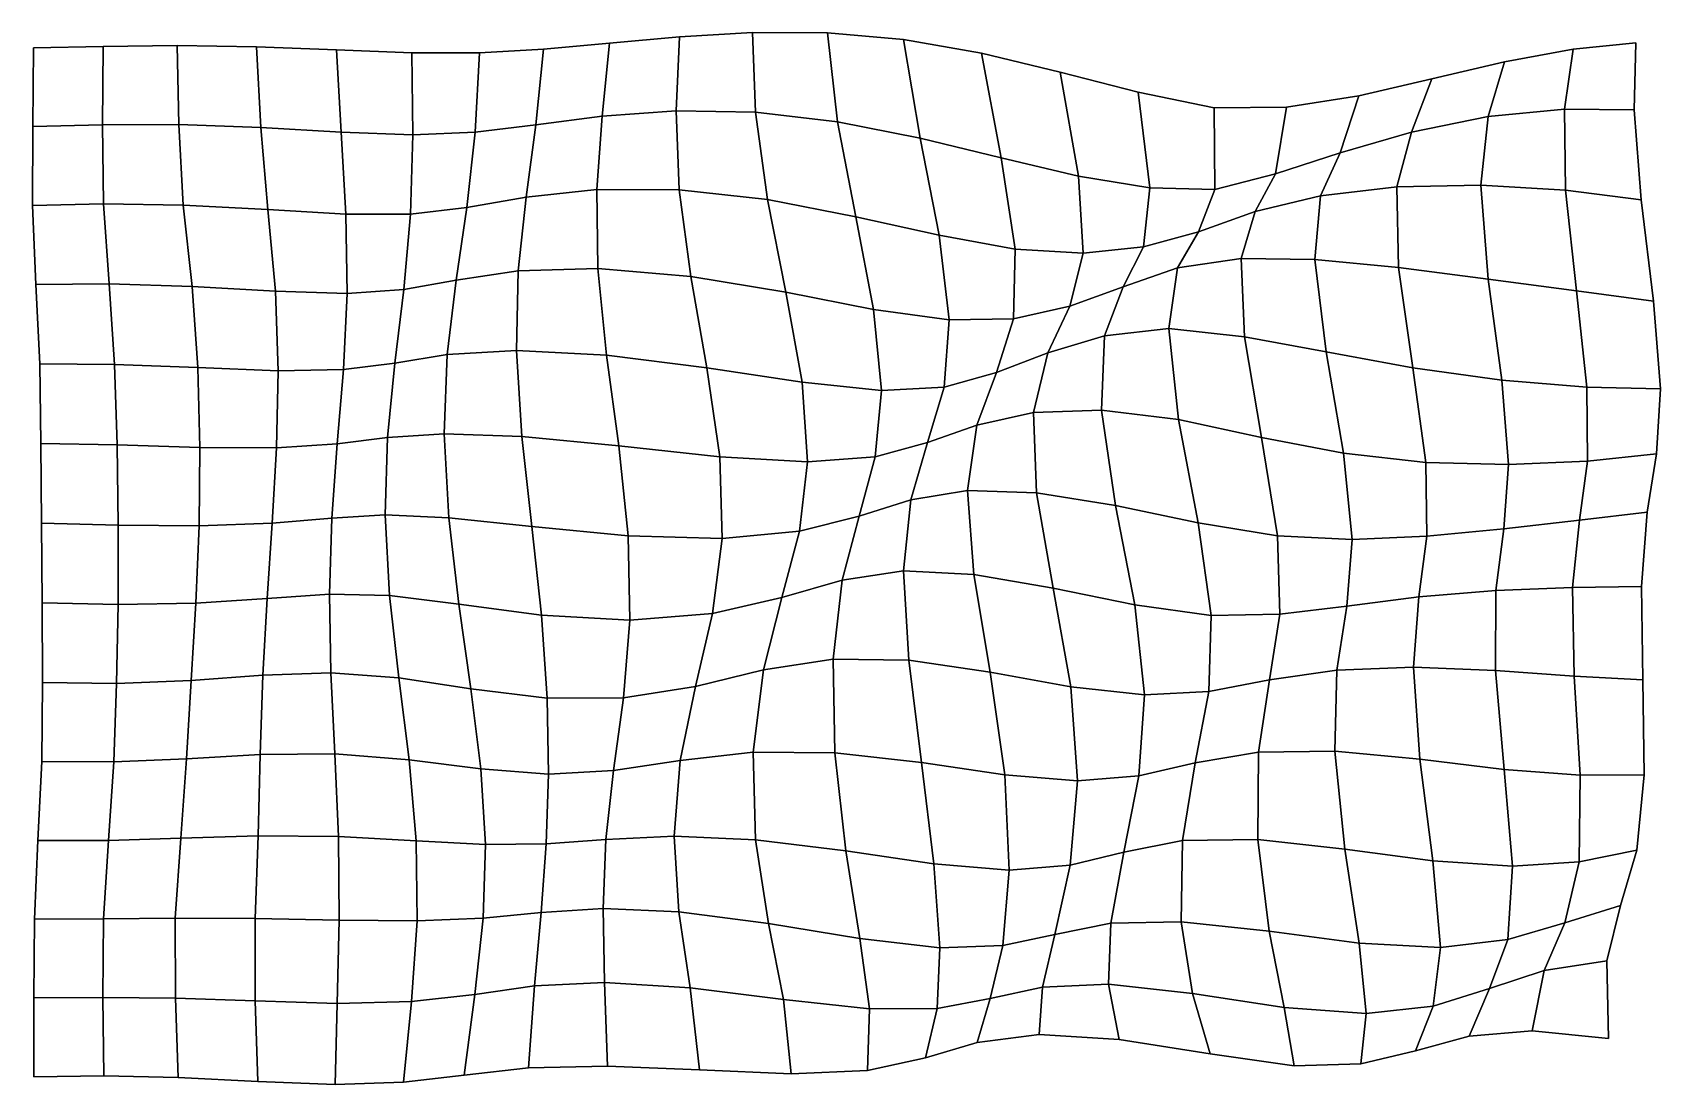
# Model space of a CAD drawing. Extents: x -161 to 226, y -128 to 123.
import ezdxf

# ---------------------------------------------------------------- set-up
doc = ezdxf.new("R2010")
doc.units = 0

msp = doc.modelspace()

# ---------------------------------------------------------------- linework, layer by layer
for points in [[(-25.314308, 102.573715, -0.965737), (-7.758467, 103.870285, -0.30735), (-6.947734, 121.483505, -0.697937), (-23.601206, 119.964668, -1.407061)], [(-25.314308, 102.573715, -0.965737), (-23.601206, 119.964668, -1.407061), (-6.947734, 121.483505, -0.697937), (-7.758467, 103.870285, -0.30735)], [(-7.758467, 103.870285, -0.30735), (11.129912, 103.556992, 0.113869), (10.43576, 122.500076, -0.056439), (-6.947734, 121.483505, -0.697937)], [(-7.758467, 103.870285, -0.30735), (-6.947734, 121.483505, -0.697937), (10.43576, 122.500076, -0.056439), (11.129912, 103.556992, 0.113869)], [(11.129912, 103.556992, 0.113869), (30.659983, 101.298538, 0.054351), (28.226265, 122.436394, 0.165864), (10.43576, 122.500076, -0.056439)], [(11.129912, 103.556992, 0.113869), (10.43576, 122.500076, -0.056439), (28.226265, 122.436394, 0.165864), (30.659983, 101.298538, 0.054351)], [(30.659983, 101.298538, 0.054351), (50.292259, 97.38485, -0.363871), (46.348145, 120.840393, -0.131485), (28.226265, 122.436394, 0.165864)], [(30.659983, 101.298538, 0.054351), (28.226265, 122.436394, 0.165864), (46.348145, 120.840393, -0.131485), (50.292259, 97.38485, -0.363871)], [(50.292259, 97.38485, -0.363871), (69.558548, 92.664703, -0.752942), (64.839272, 117.590988, -0.790169), (46.348145, 120.840393, -0.131485)], [(50.292259, 97.38485, -0.363871), (46.348145, 120.840393, -0.131485), (64.839272, 117.590988, -0.790169), (69.558548, 92.664703, -0.752942)], [(203.464096, 104.305305, -10.235073), (220.017929, 104.144096, -8.811409), (220.472977, 120.073524, -6.610961), (205.514603, 118.522903, -9.781789)], [(203.464096, 104.305305, -10.235073), (205.514603, 118.522903, -9.781789), (220.472977, 120.073524, -6.610961), (220.017929, 104.144096, -8.811409)], [(-160.685287, 100.135277, -1.300111), (-144.10495, 100.565514, -1.359563), (-143.998688, 119.204559, -1.307407), (-160.5336, 118.880806, -1.292686)], [(-160.685287, 100.135277, -1.300111), (-160.5336, 118.880806, -1.292686), (-143.998688, 119.204559, -1.307407), (-144.10495, 100.565514, -1.359563)], [(-144.10495, 100.565514, -1.359563), (-125.973305, 100.631165, -1.431514), (-126.408752, 119.43705, -1.346728), (-143.998688, 119.204559, -1.307407)], [(-144.10495, 100.565514, -1.359563), (-143.998688, 119.204559, -1.307407), (-126.408752, 119.43705, -1.346728), (-125.973305, 100.631165, -1.431514)], [(-125.973305, 100.631165, -1.431514), (-106.500771, 99.91497, -1.431885), (-107.543472, 119.130066, -1.365927), (-126.408752, 119.43705, -1.346728)], [(-125.973305, 100.631165, -1.431514), (-126.408752, 119.43705, -1.346728), (-107.543472, 119.130066, -1.365927), (-106.500771, 99.91497, -1.431885)], [(-106.500771, 99.91497, -1.431885), (-87.369904, 98.804634, -1.432757), (-88.458672, 118.36512, -1.431577), (-107.543472, 119.130066, -1.365927)], [(-106.500771, 99.91497, -1.431885), (-107.543472, 119.130066, -1.365927), (-88.458672, 118.36512, -1.431577), (-87.369904, 98.804634, -1.432757)], [(-87.369904, 98.804634, -1.432757), (-70.367226, 98.206787, -1.525152), (-70.553848, 117.69706, -1.618119), (-88.458672, 118.36512, -1.431577)], [(-87.369904, 98.804634, -1.432757), (-88.458672, 118.36512, -1.431577), (-70.553848, 117.69706, -1.618119), (-70.367226, 98.206787, -1.525152)], [(-70.367226, 98.206787, -1.525152), (-55.538879, 98.805367, -1.617018), (-54.511444, 117.692162, -1.831793), (-70.553848, 117.69706, -1.618119)], [(-70.367226, 98.206787, -1.525152), (-70.553848, 117.69706, -1.618119), (-54.511444, 117.692162, -1.831793), (-55.538879, 98.805367, -1.617018)], [(-55.538879, 98.805367, -1.617018), (-41.078831, 100.526932, -1.469342), (-39.298149, 118.532135, -1.821367), (-54.511444, 117.692162, -1.831793)], [(-55.538879, 98.805367, -1.617018), (-54.511444, 117.692162, -1.831793), (-39.298149, 118.532135, -1.821367), (-41.078831, 100.526932, -1.469342)], [(-41.078831, 100.526932, -1.469342), (-25.314308, 102.573715, -0.965737), (-23.601206, 119.964668, -1.407061), (-39.298149, 118.532135, -1.821367)], [(-41.078831, 100.526932, -1.469342), (-39.298149, 118.532135, -1.821367), (-23.601206, 119.964668, -1.407061), (-25.314308, 102.573715, -0.965737)], [(69.558548, 92.664703, -0.752942), (87.916672, 88.324089, -0.771845), (83.558258, 113.097473, -1.60099), (64.839272, 117.590988, -0.790169)], [(69.558548, 92.664703, -0.752942), (64.839272, 117.590988, -0.790169), (83.558258, 113.097473, -1.60099), (87.916672, 88.324089, -0.771845)], [(185.370819, 102.533638, -9.135234), (203.464096, 104.305305, -10.235073), (205.514603, 118.522903, -9.781789), (189.198853, 115.570473, -10.922756)], [(185.370819, 102.533638, -9.135234), (189.198853, 115.570473, -10.922756), (205.514603, 118.522903, -9.781789), (203.464096, 104.305305, -10.235073)], [(87.916672, 88.324089, -0.771845), (104.866936, 85.547951, -0.423244), (102.126274, 108.326698, -2.551062), (83.558258, 113.097473, -1.60099)], [(87.916672, 88.324089, -0.771845), (83.558258, 113.097473, -1.60099), (102.126274, 108.326698, -2.551062), (104.866936, 85.547951, -0.423244)], [(167.118378, 98.807701, -6.288638), (185.370819, 102.533638, -9.135234), (189.198853, 115.570473, -10.922756), (171.935089, 111.5177, -10.015054)], [(167.118378, 98.807701, -6.288638), (171.935089, 111.5177, -10.015054), (189.198853, 115.570473, -10.922756), (185.370819, 102.533638, -9.135234)], [(150.123932, 93.865562, -3.176717), (167.118378, 98.807701, -6.288638), (171.935089, 111.5177, -10.015054), (154.547852, 107.460701, -7.926346)], [(150.123932, 93.865562, -3.176717), (154.547852, 107.460701, -7.926346), (171.935089, 111.5177, -10.015054), (167.118378, 98.807701, -6.288638)], [(104.866936, 85.547951, -0.423244), (120.302025, 85.183922, -0.194877), (120.192978, 104.579475, -3.935951), (102.126274, 108.326698, -2.551062)], [(104.866936, 85.547951, -0.423244), (102.126274, 108.326698, -2.551062), (120.192978, 104.579475, -3.935951), (120.302025, 85.183922, -0.194877)], [(120.302025, 85.183922, -0.194877), (134.770645, 88.873596, -1.015427), (137.405075, 104.771469, -5.700324), (120.192978, 104.579475, -3.935951)], [(120.302025, 85.183922, -0.194877), (120.192978, 104.579475, -3.935951), (137.405075, 104.771469, -5.700324), (134.770645, 88.873596, -1.015427)], [(134.770645, 88.873596, -1.015427), (150.123932, 93.865562, -3.176717), (154.547852, 107.460701, -7.926346), (137.405075, 104.771469, -5.700324)], [(134.770645, 88.873596, -1.015427), (137.405075, 104.771469, -5.700324), (154.547852, 107.460701, -7.926346), (150.123932, 93.865562, -3.176717)], [(-43.396328, 83.311447, -1.234838), (-26.585615, 85.14563, -0.878478), (-25.314308, 102.573715, -0.965737), (-41.078831, 100.526932, -1.469342)], [(-43.396328, 83.311447, -1.234838), (-41.078831, 100.526932, -1.469342), (-25.314308, 102.573715, -0.965737), (-26.585615, 85.14563, -0.878478)], [(-26.585615, 85.14563, -0.878478), (-7.023752, 85.111259, -0.455346), (-7.758467, 103.870285, -0.30735), (-25.314308, 102.573715, -0.965737)], [(-26.585615, 85.14563, -0.878478), (-25.314308, 102.573715, -0.965737), (-7.758467, 103.870285, -0.30735), (-7.023752, 85.111259, -0.455346)], [(-7.023752, 85.111259, -0.455346), (14.009765, 82.76268, -0.288332), (11.129912, 103.556992, 0.113869), (-7.758467, 103.870285, -0.30735)], [(-7.023752, 85.111259, -0.455346), (-7.758467, 103.870285, -0.30735), (11.129912, 103.556992, 0.113869), (14.009765, 82.76268, -0.288332)], [(14.009765, 82.76268, -0.288332), (34.987026, 78.70369, -0.479485), (30.659983, 101.298538, 0.054351), (11.129912, 103.556992, 0.113869)], [(14.009765, 82.76268, -0.288332), (11.129912, 103.556992, 0.113869), (30.659983, 101.298538, 0.054351), (34.987026, 78.70369, -0.479485)], [(34.987026, 78.70369, -0.479485), (54.815304, 74.282639, -0.742433), (50.292259, 97.38485, -0.363871), (30.659983, 101.298538, 0.054351)], [(34.987026, 78.70369, -0.479485), (30.659983, 101.298538, 0.054351), (50.292259, 97.38485, -0.363871), (54.815304, 74.282639, -0.742433)], [(163.587936, 85.767853, -1.256935), (183.623764, 86.159637, -5.518043), (185.370819, 102.533638, -9.135234), (167.118378, 98.807701, -6.288638)], [(163.587936, 85.767853, -1.256935), (167.118378, 98.807701, -6.288638), (185.370819, 102.533638, -9.135234), (183.623764, 86.159637, -5.518043)], [(183.623764, 86.159637, -5.518043), (203.693344, 84.969551, -8.615091), (203.464096, 104.305305, -10.235073), (185.370819, 102.533638, -9.135234)], [(183.623764, 86.159637, -5.518043), (185.370819, 102.533638, -9.135234), (203.464096, 104.305305, -10.235073), (203.693344, 84.969551, -8.615091)], [(203.693344, 84.969551, -8.615091), (221.732681, 82.677872, -9.131246), (220.017929, 104.144096, -8.811409), (203.464096, 104.305305, -10.235073)], [(203.693344, 84.969551, -8.615091), (203.464096, 104.305305, -10.235073), (220.017929, 104.144096, -8.811409), (221.732681, 82.677872, -9.131246)], [(-160.764954, 81.383881, -1.314995), (-143.920486, 81.76619, -1.429406), (-144.10495, 100.565514, -1.359563), (-160.685287, 100.135277, -1.300111)], [(-160.764954, 81.383881, -1.314995), (-160.685287, 100.135277, -1.300111), (-144.10495, 100.565514, -1.359563), (-143.920486, 81.76619, -1.429406)], [(-143.920486, 81.76619, -1.429406), (-124.942017, 81.478516, -1.517658), (-125.973305, 100.631165, -1.431514), (-144.10495, 100.565514, -1.359563)], [(-143.920486, 81.76619, -1.429406), (-144.10495, 100.565514, -1.359563), (-125.973305, 100.631165, -1.431514), (-124.942017, 81.478516, -1.517658)], [(-124.942017, 81.478516, -1.517658), (-104.803314, 80.387245, -1.445769), (-106.500771, 99.91497, -1.431885), (-125.973305, 100.631165, -1.431514)], [(-124.942017, 81.478516, -1.517658), (-125.973305, 100.631165, -1.431514), (-106.500771, 99.91497, -1.431885), (-104.803314, 80.387245, -1.445769)], [(-104.803314, 80.387245, -1.445769), (-86.259109, 79.305878, -1.315318), (-87.369904, 98.804634, -1.432757), (-106.500771, 99.91497, -1.431885)], [(-104.803314, 80.387245, -1.445769), (-106.500771, 99.91497, -1.431885), (-87.369904, 98.804634, -1.432757), (-86.259109, 79.305878, -1.315318)], [(-86.259109, 79.305878, -1.315318), (-70.918442, 79.335541, -1.290284), (-70.367226, 98.206787, -1.525152), (-87.369904, 98.804634, -1.432757)], [(-86.259109, 79.305878, -1.315318), (-87.369904, 98.804634, -1.432757), (-70.367226, 98.206787, -1.525152), (-70.918442, 79.335541, -1.290284)], [(-70.918442, 79.335541, -1.290284), (-57.532299, 80.901237, -1.335595), (-55.538879, 98.805367, -1.617018), (-70.367226, 98.206787, -1.525152)], [(-70.918442, 79.335541, -1.290284), (-70.367226, 98.206787, -1.525152), (-55.538879, 98.805367, -1.617018), (-57.532299, 80.901237, -1.335595)], [(-57.532299, 80.901237, -1.335595), (-43.396328, 83.311447, -1.234838), (-41.078831, 100.526932, -1.469342), (-55.538879, 98.805367, -1.617018)], [(-57.532299, 80.901237, -1.335595), (-55.538879, 98.805367, -1.617018), (-41.078831, 100.526932, -1.469342), (-43.396328, 83.311447, -1.234838)], [(54.815304, 74.282639, -0.742433), (72.906349, 71.014534, -0.582525), (69.558548, 92.664703, -0.752942), (50.292259, 97.38485, -0.363871)], [(54.815304, 74.282639, -0.742433), (50.292259, 97.38485, -0.363871), (69.558548, 92.664703, -0.752942), (72.906349, 71.014534, -0.582525)], [(145.475616, 83.643173, 2.331428), (163.587936, 85.767853, -1.256935), (167.118378, 98.807701, -6.288638), (150.123932, 93.865562, -3.176717)], [(145.475616, 83.643173, 2.331428), (150.123932, 93.865562, -3.176717), (167.118378, 98.807701, -6.288638), (163.587936, 85.767853, -1.256935)], [(129.941879, 79.913261, 4.074838), (145.475616, 83.643173, 2.331428), (150.123932, 93.865562, -3.176717), (134.770645, 88.873596, -1.015427)], [(129.941879, 79.913261, 4.074838), (134.770645, 88.873596, -1.015427), (150.123932, 93.865562, -3.176717), (145.475616, 83.643173, 2.331428)], [(72.906349, 71.014534, -0.582525), (89.044792, 69.996689, 0.356927), (87.916672, 88.324089, -0.771845), (69.558548, 92.664703, -0.752942)], [(72.906349, 71.014534, -0.582525), (69.558548, 92.664703, -0.752942), (87.916672, 88.324089, -0.771845), (89.044792, 69.996689, 0.356927)], [(89.044792, 69.996689, 0.356927), (103.367104, 71.537178, 2.028534), (104.866936, 85.547951, -0.423244), (87.916672, 88.324089, -0.771845)], [(89.044792, 69.996689, 0.356927), (87.916672, 88.324089, -0.771845), (104.866936, 85.547951, -0.423244), (103.367104, 71.537178, 2.028534)], [(103.367104, 71.537178, 2.028534), (116.452072, 75.131073, 3.854017), (120.302025, 85.183922, -0.194877), (104.866936, 85.547951, -0.423244)], [(103.367104, 71.537178, 2.028534), (104.866936, 85.547951, -0.423244), (120.302025, 85.183922, -0.194877), (116.452072, 75.131073, 3.854017)], [(116.452072, 75.131073, 3.854017), (129.941879, 79.913261, 4.074838), (134.770645, 88.873596, -1.015427), (120.302025, 85.183922, -0.194877)], [(116.452072, 75.131073, 3.854017), (120.302025, 85.183922, -0.194877), (134.770645, 88.873596, -1.015427), (129.941879, 79.913261, 4.074838)], [(144.126755, 68.543892, 6.856968), (163.983398, 66.612778, 3.115497), (163.587936, 85.767853, -1.256935), (145.475616, 83.643173, 2.331428)], [(144.126755, 68.543892, 6.856968), (145.475616, 83.643173, 2.331428), (163.587936, 85.767853, -1.256935), (163.983398, 66.612778, 3.115497)], [(163.983398, 66.612778, 3.115497), (185.347992, 63.875656, -1.903019), (183.623764, 86.159637, -5.518043), (163.587936, 85.767853, -1.256935)], [(163.983398, 66.612778, 3.115497), (163.587936, 85.767853, -1.256935), (183.623764, 86.159637, -5.518043), (185.347992, 63.875656, -1.903019)], [(185.347992, 63.875656, -1.903019), (206.295822, 61.049259, -6.266135), (203.693344, 84.969551, -8.615091), (183.623764, 86.159637, -5.518043)], [(185.347992, 63.875656, -1.903019), (183.623764, 86.159637, -5.518043), (203.693344, 84.969551, -8.615091), (206.295822, 61.049259, -6.266135)], [(-160.014221, 62.573402, -1.336362), (-142.543167, 62.745701, -1.511715), (-143.920486, 81.76619, -1.429406), (-160.764954, 81.383881, -1.314995)], [(-160.014221, 62.573402, -1.336362), (-160.764954, 81.383881, -1.314995), (-143.920486, 81.76619, -1.429406), (-142.543167, 62.745701, -1.511715)], [(-142.543167, 62.745701, -1.511715), (-122.820435, 62.110718, -1.593989), (-124.942017, 81.478516, -1.517658), (-143.920486, 81.76619, -1.429406)], [(-142.543167, 62.745701, -1.511715), (-143.920486, 81.76619, -1.429406), (-124.942017, 81.478516, -1.517658), (-122.820435, 62.110718, -1.593989)], [(-122.820435, 62.110718, -1.593989), (-102.981857, 60.974331, -1.394542), (-104.803314, 80.387245, -1.445769), (-124.942017, 81.478516, -1.517658)], [(-122.820435, 62.110718, -1.593989), (-124.942017, 81.478516, -1.517658), (-104.803314, 80.387245, -1.445769), (-102.981857, 60.974331, -1.394542)], [(-60.068005, 63.585121, -1.09989), (-45.26387, 65.790459, -1.268538), (-43.396328, 83.311447, -1.234838), (-57.532299, 80.901237, -1.335595)], [(-60.068005, 63.585121, -1.09989), (-57.532299, 80.901237, -1.335595), (-43.396328, 83.311447, -1.234838), (-45.26387, 65.790459, -1.268538)], [(-45.26387, 65.790459, -1.268538), (-26.33997, 66.362785, -1.250539), (-26.585615, 85.14563, -0.878478), (-43.396328, 83.311447, -1.234838)], [(-45.26387, 65.790459, -1.268538), (-43.396328, 83.311447, -1.234838), (-26.585615, 85.14563, -0.878478), (-26.33997, 66.362785, -1.250539)], [(-26.33997, 66.362785, -1.250539), (-4.27744, 64.488831, -1.086093), (-7.023752, 85.111259, -0.455346), (-26.585615, 85.14563, -0.878478)], [(-26.33997, 66.362785, -1.250539), (-26.585615, 85.14563, -0.878478), (-7.023752, 85.111259, -0.455346), (-4.27744, 64.488831, -1.086093)], [(-4.27744, 64.488831, -1.086093), (18.355474, 60.710381, -0.965712), (14.009765, 82.76268, -0.288332), (-7.023752, 85.111259, -0.455346)], [(-4.27744, 64.488831, -1.086093), (-7.023752, 85.111259, -0.455346), (14.009765, 82.76268, -0.288332), (18.355474, 60.710381, -0.965712)], [(18.355474, 60.710381, -0.965712), (39.210003, 56.651306, -0.910897), (34.987026, 78.70369, -0.479485), (14.009765, 82.76268, -0.288332)], [(18.355474, 60.710381, -0.965712), (14.009765, 82.76268, -0.288332), (34.987026, 78.70369, -0.479485), (39.210003, 56.651306, -0.910897)], [(126.611259, 68.769882, 8.29543), (144.126755, 68.543892, 6.856968), (145.475616, 83.643173, 2.331428), (129.941879, 79.913261, 4.074838)], [(126.611259, 68.769882, 8.29543), (129.941879, 79.913261, 4.074838), (145.475616, 83.643173, 2.331428), (144.126755, 68.543892, 6.856968)], [(206.295822, 61.049259, -6.266135), (224.6427, 58.621609, -8.219111), (221.732681, 82.677872, -9.131246), (203.693344, 84.969551, -8.615091)], [(206.295822, 61.049259, -6.266135), (203.693344, 84.969551, -8.615091), (221.732681, 82.677872, -9.131246), (224.6427, 58.621609, -8.219111)], [(-102.981857, 60.974331, -1.394542), (-85.983345, 60.422752, -1.082769), (-86.259109, 79.305878, -1.315318), (-104.803314, 80.387245, -1.445769)], [(-102.981857, 60.974331, -1.394542), (-104.803314, 80.387245, -1.445769), (-86.259109, 79.305878, -1.315318), (-85.983345, 60.422752, -1.082769)], [(-85.983345, 60.422752, -1.082769), (-72.488869, 61.355484, -0.962697), (-70.918442, 79.335541, -1.290284), (-86.259109, 79.305878, -1.315318)], [(-85.983345, 60.422752, -1.082769), (-86.259109, 79.305878, -1.315318), (-70.918442, 79.335541, -1.290284), (-72.488869, 61.355484, -0.962697)], [(-72.488869, 61.355484, -0.962697), (-60.068005, 63.585121, -1.09989), (-57.532299, 80.901237, -1.335595), (-70.918442, 79.335541, -1.290284)], [(-72.488869, 61.355484, -0.962697), (-70.918442, 79.335541, -1.290284), (-57.532299, 80.901237, -1.335595), (-60.068005, 63.585121, -1.09989)], [(39.210003, 56.651306, -0.910897), (57.19186, 54.160713, -0.633072), (54.815304, 74.282639, -0.742433), (34.987026, 78.70369, -0.479485)], [(39.210003, 56.651306, -0.910897), (34.987026, 78.70369, -0.479485), (54.815304, 74.282639, -0.742433), (57.19186, 54.160713, -0.633072)], [(111.486816, 66.540436, 7.508692), (126.611259, 68.769882, 8.29543), (129.941879, 79.913261, 4.074838), (116.452072, 75.131073, 3.854017)], [(111.486816, 66.540436, 7.508692), (116.452072, 75.131073, 3.854017), (129.941879, 79.913261, 4.074838), (126.611259, 68.769882, 8.29543)], [(57.19186, 54.160713, -0.633072), (72.448959, 54.40892, 0.285185), (72.906349, 71.014534, -0.582525), (54.815304, 74.282639, -0.742433)], [(57.19186, 54.160713, -0.633072), (54.815304, 74.282639, -0.742433), (72.906349, 71.014534, -0.582525), (72.448959, 54.40892, 0.285185)], [(98.527328, 61.986275, 4.687733), (111.486816, 66.540436, 7.508692), (116.452072, 75.131073, 3.854017), (103.367104, 71.537178, 2.028534)], [(98.527328, 61.986275, 4.687733), (103.367104, 71.537178, 2.028534), (116.452072, 75.131073, 3.854017), (111.486816, 66.540436, 7.508692)], [(72.448959, 54.40892, 0.285185), (85.859261, 57.387405, 2.093662), (89.044792, 69.996689, 0.356927), (72.906349, 71.014534, -0.582525)], [(72.448959, 54.40892, 0.285185), (72.906349, 71.014534, -0.582525), (89.044792, 69.996689, 0.356927), (85.859261, 57.387405, 2.093662)], [(85.859261, 57.387405, 2.093662), (98.527328, 61.986275, 4.687733), (103.367104, 71.537178, 2.028534), (89.044792, 69.996689, 0.356927)], [(85.859261, 57.387405, 2.093662), (89.044792, 69.996689, 0.356927), (103.367104, 71.537178, 2.028534), (98.527328, 61.986275, 4.687733)], [(-45.689964, 46.895443, -1.591203), (-24.301249, 45.786774, -2.024456), (-26.33997, 66.362785, -1.250539), (-45.26387, 65.790459, -1.268538)], [(-45.689964, 46.895443, -1.591203), (-45.26387, 65.790459, -1.268538), (-26.33997, 66.362785, -1.250539), (-24.301249, 45.786774, -2.024456)], [(-24.301249, 45.786774, -2.024456), (-0.433911, 42.778049, -2.025426), (-4.27744, 64.488831, -1.086093), (-26.33997, 66.362785, -1.250539)], [(-24.301249, 45.786774, -2.024456), (-26.33997, 66.362785, -1.250539), (-4.27744, 64.488831, -1.086093), (-0.433911, 42.778049, -2.025426)], [(94.077507, 50.325798, 7.436143), (109.389328, 52.091503, 10.513607), (111.486816, 66.540436, 7.508692), (98.527328, 61.986275, 4.687733)], [(94.077507, 50.325798, 7.436143), (98.527328, 61.986275, 4.687733), (111.486816, 66.540436, 7.508692), (109.389328, 52.091503, 10.513607)], [(109.389328, 52.091503, 10.513607), (127.386185, 50.160557, 11.222228), (126.611259, 68.769882, 8.29543), (111.486816, 66.540436, 7.508692)], [(109.389328, 52.091503, 10.513607), (111.486816, 66.540436, 7.508692), (126.611259, 68.769882, 8.29543), (127.386185, 50.160557, 11.222228)], [(127.386185, 50.160557, 11.222228), (146.824753, 46.559002, 9.741722), (144.126755, 68.543892, 6.856968), (126.611259, 68.769882, 8.29543)], [(127.386185, 50.160557, 11.222228), (126.611259, 68.769882, 8.29543), (144.126755, 68.543892, 6.856968), (146.824753, 46.559002, 9.741722)], [(146.824753, 46.559002, 9.741722), (167.402191, 42.767727, 5.935435), (163.983398, 66.612778, 3.115497), (144.126755, 68.543892, 6.856968)], [(146.824753, 46.559002, 9.741722), (144.126755, 68.543892, 6.856968), (163.983398, 66.612778, 3.115497), (167.402191, 42.767727, 5.935435)], [(167.402191, 42.767727, 5.935435), (188.565323, 39.806362, 0.682256), (185.347992, 63.875656, -1.903019), (163.983398, 66.612778, 3.115497)], [(167.402191, 42.767727, 5.935435), (163.983398, 66.612778, 3.115497), (185.347992, 63.875656, -1.903019), (188.565323, 39.806362, 0.682256)], [(-159.057281, 43.683701, -1.361319), (-141.256226, 43.575363, -1.600466), (-142.543167, 62.745701, -1.511715), (-160.014221, 62.573402, -1.336362)], [(-159.057281, 43.683701, -1.361319), (-160.014221, 62.573402, -1.336362), (-142.543167, 62.745701, -1.511715), (-141.256226, 43.575363, -1.600466)], [(-141.256226, 43.575363, -1.600466), (-121.455109, 42.806702, -1.658244), (-122.820435, 62.110718, -1.593989), (-142.543167, 62.745701, -1.511715)], [(-141.256226, 43.575363, -1.600466), (-142.543167, 62.745701, -1.511715), (-122.820435, 62.110718, -1.593989), (-121.455109, 42.806702, -1.658244)], [(-121.455109, 42.806702, -1.658244), (-102.374039, 42.058701, -1.288394), (-102.981857, 60.974331, -1.394542), (-122.820435, 62.110718, -1.593989)], [(-121.455109, 42.806702, -1.658244), (-122.820435, 62.110718, -1.593989), (-102.981857, 60.974331, -1.394542), (-102.374039, 42.058701, -1.288394)], [(-74.631401, 43.875168, -0.588072), (-62.162651, 45.901218, -0.960128), (-60.068005, 63.585121, -1.09989), (-72.488869, 61.355484, -0.962697)], [(-74.631401, 43.875168, -0.588072), (-72.488869, 61.355484, -0.962697), (-60.068005, 63.585121, -1.09989), (-62.162651, 45.901218, -0.960128)], [(-62.162651, 45.901218, -0.960128), (-45.689964, 46.895443, -1.591203), (-45.26387, 65.790459, -1.268538), (-60.068005, 63.585121, -1.09989)], [(-62.162651, 45.901218, -0.960128), (-60.068005, 63.585121, -1.09989), (-45.26387, 65.790459, -1.268538), (-45.689964, 46.895443, -1.591203)], [(-0.433911, 42.778049, -2.025426), (22.186365, 39.344353, -1.630153), (18.355474, 60.710381, -0.965712), (-4.27744, 64.488831, -1.086093)], [(-0.433911, 42.778049, -2.025426), (-4.27744, 64.488831, -1.086093), (18.355474, 60.710381, -0.965712), (22.186365, 39.344353, -1.630153)], [(80.644455, 46.29995, 4.449729), (94.077507, 50.325798, 7.436143), (98.527328, 61.986275, 4.687733), (85.859261, 57.387405, 2.093662)], [(80.644455, 46.29995, 4.449729), (85.859261, 57.387405, 2.093662), (98.527328, 61.986275, 4.687733), (94.077507, 50.325798, 7.436143)], [(188.565323, 39.806362, 0.682256), (208.819275, 38.155014, -4.140823), (206.295822, 61.049259, -6.266135), (185.347992, 63.875656, -1.903019)], [(188.565323, 39.806362, 0.682256), (185.347992, 63.875656, -1.903019), (206.295822, 61.049259, -6.266135), (208.819275, 38.155014, -4.140823)], [(-102.374039, 42.058701, -1.288394), (-86.86042, 42.313812, -0.763365), (-85.983345, 60.422752, -1.082769), (-102.981857, 60.974331, -1.394542)], [(-102.374039, 42.058701, -1.288394), (-102.981857, 60.974331, -1.394542), (-85.983345, 60.422752, -1.082769), (-86.86042, 42.313812, -0.763365)], [(-86.86042, 42.313812, -0.763365), (-74.631401, 43.875168, -0.588072), (-72.488869, 61.355484, -0.962697), (-85.983345, 60.422752, -1.082769)], [(-86.86042, 42.313812, -0.763365), (-85.983345, 60.422752, -1.082769), (-72.488869, 61.355484, -0.962697), (-74.631401, 43.875168, -0.588072)], [(22.186365, 39.344353, -1.630153), (41.04895, 37.395824, -0.902263), (39.210003, 56.651306, -0.910897), (18.355474, 60.710381, -0.965712)], [(22.186365, 39.344353, -1.630153), (18.355474, 60.710381, -0.965712), (39.210003, 56.651306, -0.910897), (41.04895, 37.395824, -0.902263)], [(208.819275, 38.155014, -4.140823), (226.292877, 37.791634, -6.748773), (224.6427, 58.621609, -8.219111), (206.295822, 61.049259, -6.266135)], [(208.819275, 38.155014, -4.140823), (206.295822, 61.049259, -6.266135), (224.6427, 58.621609, -8.219111), (226.292877, 37.791634, -6.748773)], [(41.04895, 37.395824, -0.902263), (55.949421, 38.182484, 0.25144), (57.19186, 54.160713, -0.633072), (39.210003, 56.651306, -0.910897)], [(41.04895, 37.395824, -0.902263), (39.210003, 56.651306, -0.910897), (57.19186, 54.160713, -0.633072), (55.949421, 38.182484, 0.25144)], [(55.949421, 38.182484, 0.25144), (68.454948, 41.608612, 2.010206), (72.448959, 54.40892, 0.285185), (57.19186, 54.160713, -0.633072)], [(55.949421, 38.182484, 0.25144), (57.19186, 54.160713, -0.633072), (72.448959, 54.40892, 0.285185), (68.454948, 41.608612, 2.010206)], [(68.454948, 41.608612, 2.010206), (80.644455, 46.29995, 4.449729), (85.859261, 57.387405, 2.093662), (72.448959, 54.40892, 0.285185)], [(68.454948, 41.608612, 2.010206), (72.448959, 54.40892, 0.285185), (85.859261, 57.387405, 2.093662), (80.644455, 46.29995, 4.449729)], [(77.224426, 32.133579, 7.014941), (93.398598, 32.651146, 9.990458), (94.077507, 50.325798, 7.436143), (80.644455, 46.29995, 4.449729)], [(77.224426, 32.133579, 7.014941), (80.644455, 46.29995, 4.449729), (94.077507, 50.325798, 7.436143), (93.398598, 32.651146, 9.990458)], [(93.398598, 32.651146, 9.990458), (111.737534, 30.421755, 12.770435), (109.389328, 52.091503, 10.513607), (94.077507, 50.325798, 7.436143)], [(93.398598, 32.651146, 9.990458), (94.077507, 50.325798, 7.436143), (109.389328, 52.091503, 10.513607), (111.737534, 30.421755, 12.770435)], [(111.737534, 30.421755, 12.770435), (131.418381, 26.164051, 12.896649), (127.386185, 50.160557, 11.222228), (109.389328, 52.091503, 10.513607)], [(111.737534, 30.421755, 12.770435), (109.389328, 52.091503, 10.513607), (127.386185, 50.160557, 11.222228), (131.418381, 26.164051, 12.896649)], [(-62.863041, 27.078632, -0.87423), (-44.419422, 26.393545, -2.095214), (-45.689964, 46.895443, -1.591203), (-62.162651, 45.901218, -0.960128)], [(-62.863041, 27.078632, -0.87423), (-62.162651, 45.901218, -0.960128), (-45.689964, 46.895443, -1.591203), (-44.419422, 26.393545, -2.095214)], [(-44.419422, 26.393545, -2.095214), (-21.378668, 24.172173, -3.057237), (-24.301249, 45.786774, -2.024456), (-45.689964, 46.895443, -1.591203)], [(-44.419422, 26.393545, -2.095214), (-45.689964, 46.895443, -1.591203), (-24.301249, 45.786774, -2.024456), (-21.378668, 24.172173, -3.057237)], [(131.418381, 26.164051, 12.896649), (150.946182, 22.448025, 11.026648), (146.824753, 46.559002, 9.741722), (127.386185, 50.160557, 11.222228)], [(131.418381, 26.164051, 12.896649), (127.386185, 50.160557, 11.222228), (146.824753, 46.559002, 9.741722), (150.946182, 22.448025, 11.026648)], [(150.946182, 22.448025, 11.026648), (170.498245, 20.237425, 7.125155), (167.402191, 42.767727, 5.935435), (146.824753, 46.559002, 9.741722)], [(150.946182, 22.448025, 11.026648), (146.824753, 46.559002, 9.741722), (167.402191, 42.767727, 5.935435), (170.498245, 20.237425, 7.125155)], [(-158.809418, 24.733206, -1.386289), (-140.680389, 24.397644, -1.691222), (-141.256226, 43.575363, -1.600466), (-159.057281, 43.683701, -1.361319)], [(-158.809418, 24.733206, -1.386289), (-159.057281, 43.683701, -1.361319), (-141.256226, 43.575363, -1.600466), (-140.680389, 24.397644, -1.691222)], [(-140.680389, 24.397644, -1.691222), (-120.984909, 23.802032, -1.721216), (-121.455109, 42.806702, -1.658244), (-141.256226, 43.575363, -1.600466)], [(-140.680389, 24.397644, -1.691222), (-141.256226, 43.575363, -1.600466), (-121.455109, 42.806702, -1.658244), (-120.984909, 23.802032, -1.721216)], [(-120.984909, 23.802032, -1.721216), (-102.762924, 23.740608, -1.161675), (-102.374039, 42.058701, -1.288394), (-121.455109, 42.806702, -1.658244)], [(-120.984909, 23.802032, -1.721216), (-121.455109, 42.806702, -1.658244), (-102.374039, 42.058701, -1.288394), (-102.762924, 23.740608, -1.161675)], [(-88.322998, 24.685038, -0.400104), (-76.387703, 26.183409, -0.183356), (-74.631401, 43.875168, -0.588072), (-86.86042, 42.313812, -0.763365)], [(-88.322998, 24.685038, -0.400104), (-86.86042, 42.313812, -0.763365), (-74.631401, 43.875168, -0.588072), (-76.387703, 26.183409, -0.183356)], [(-76.387703, 26.183409, -0.183356), (-62.863041, 27.078632, -0.87423), (-62.162651, 45.901218, -0.960128), (-74.631401, 43.875168, -0.588072)], [(-76.387703, 26.183409, -0.183356), (-74.631401, 43.875168, -0.588072), (-62.162651, 45.901218, -0.960128), (-62.863041, 27.078632, -0.87423)], [(-21.378668, 24.172173, -3.057237), (2.618308, 21.614292, -3.15652), (-0.433911, 42.778049, -2.025426), (-24.301249, 45.786774, -2.024456)], [(-21.378668, 24.172173, -3.057237), (-24.301249, 45.786774, -2.024456), (-0.433911, 42.778049, -2.025426), (2.618308, 21.614292, -3.15652)], [(2.618308, 21.614292, -3.15652), (23.507675, 20.385052, -2.266618), (22.186365, 39.344353, -1.630153), (-0.433911, 42.778049, -2.025426)], [(2.618308, 21.614292, -3.15652), (-0.433911, 42.778049, -2.025426), (22.186365, 39.344353, -1.630153), (23.507675, 20.385052, -2.266618)], [(63.762051, 29.107656, 4.176687), (77.224426, 32.133579, 7.014941), (80.644455, 46.29995, 4.449729), (68.454948, 41.608612, 2.010206)], [(63.762051, 29.107656, 4.176687), (68.454948, 41.608612, 2.010206), (80.644455, 46.29995, 4.449729), (77.224426, 32.133579, 7.014941)], [(170.498245, 20.237425, 7.125155), (190.155975, 19.720161, 2.035757), (188.565323, 39.806362, 0.682256), (167.402191, 42.767727, 5.935435)], [(170.498245, 20.237425, 7.125155), (167.402191, 42.767727, 5.935435), (188.565323, 39.806362, 0.682256), (190.155975, 19.720161, 2.035757)], [(-102.762924, 23.740608, -1.161675), (-88.322998, 24.685038, -0.400104), (-86.86042, 42.313812, -0.763365), (-102.374039, 42.058701, -1.288394)], [(-102.762924, 23.740608, -1.161675), (-102.374039, 42.058701, -1.288394), (-86.86042, 42.313812, -0.763365), (-88.322998, 24.685038, -0.400104)], [(23.507675, 20.385052, -2.266618), (39.566292, 21.567484, -0.594221), (41.04895, 37.395824, -0.902263), (22.186365, 39.344353, -1.630153)], [(23.507675, 20.385052, -2.266618), (22.186365, 39.344353, -1.630153), (41.04895, 37.395824, -0.902263), (39.566292, 21.567484, -0.594221)], [(52.037746, 24.951237, 1.605334), (63.762051, 29.107656, 4.176687), (68.454948, 41.608612, 2.010206), (55.949421, 38.182484, 0.25144)], [(52.037746, 24.951237, 1.605334), (55.949421, 38.182484, 0.25144), (68.454948, 41.608612, 2.010206), (63.762051, 29.107656, 4.176687)], [(190.155975, 19.720161, 2.035757), (208.969208, 20.582964, -2.587966), (208.819275, 38.155014, -4.140823), (188.565323, 39.806362, 0.682256)], [(190.155975, 19.720161, 2.035757), (188.565323, 39.806362, 0.682256), (208.819275, 38.155014, -4.140823), (208.969208, 20.582964, -2.587966)], [(39.566292, 21.567484, -0.594221), (52.037746, 24.951237, 1.605334), (55.949421, 38.182484, 0.25144), (41.04895, 37.395824, -0.902263)], [(39.566292, 21.567484, -0.594221), (41.04895, 37.395824, -0.902263), (55.949421, 38.182484, 0.25144), (52.037746, 24.951237, 1.605334)], [(208.969208, 20.582964, -2.587966), (225.384613, 22.324286, -5.175271), (226.292877, 37.791634, -6.748773), (208.819275, 38.155014, -4.140823)], [(208.969208, 20.582964, -2.587966), (208.819275, 38.155014, -4.140823), (226.292877, 37.791634, -6.748773), (225.384613, 22.324286, -5.175271)], [(61.552101, 13.541881, 5.87092), (77.918892, 13.002623, 8.987273), (77.224426, 32.133579, 7.014941), (63.762051, 29.107656, 4.176687)], [(61.552101, 13.541881, 5.87092), (63.762051, 29.107656, 4.176687), (77.224426, 32.133579, 7.014941), (77.918892, 13.002623, 8.987273)], [(77.918892, 13.002623, 8.987273), (96.75811, 9.978196, 11.75102), (93.398598, 32.651146, 9.990458), (77.224426, 32.133579, 7.014941)], [(77.918892, 13.002623, 8.987273), (77.224426, 32.133579, 7.014941), (93.398598, 32.651146, 9.990458), (96.75811, 9.978196, 11.75102)], [(96.75811, 9.978196, 11.75102), (116.390778, 5.88465, 13.937703), (111.737534, 30.421755, 12.770435), (93.398598, 32.651146, 9.990458)], [(96.75811, 9.978196, 11.75102), (93.398598, 32.651146, 9.990458), (111.737534, 30.421755, 12.770435), (116.390778, 5.88465, 13.937703)], [(48.049034, 11.349056, 2.574723), (61.552101, 13.541881, 5.87092), (63.762051, 29.107656, 4.176687), (52.037746, 24.951237, 1.605334)], [(48.049034, 11.349056, 2.574723), (52.037746, 24.951237, 1.605334), (63.762051, 29.107656, 4.176687), (61.552101, 13.541881, 5.87092)], [(116.390778, 5.88465, 13.937703), (135.208572, 2.822798, 13.225047), (131.418381, 26.164051, 12.896649), (111.737534, 30.421755, 12.770435)], [(116.390778, 5.88465, 13.937703), (111.737534, 30.421755, 12.770435), (131.418381, 26.164051, 12.896649), (135.208572, 2.822798, 13.225047)], [(-158.630295, 5.764753, -1.40601), (-140.38414, 5.339176, -1.778888), (-140.680389, 24.397644, -1.691222), (-158.809418, 24.733206, -1.386289)], [(-158.630295, 5.764753, -1.40601), (-158.809418, 24.733206, -1.386289), (-140.680389, 24.397644, -1.691222), (-140.38414, 5.339176, -1.778888)], [(-140.38414, 5.339176, -1.778888), (-121.174538, 5.158819, -1.803237), (-120.984909, 23.802032, -1.721216), (-140.680389, 24.397644, -1.691222)], [(-140.38414, 5.339176, -1.778888), (-140.680389, 24.397644, -1.691222), (-120.984909, 23.802032, -1.721216), (-121.174538, 5.158819, -1.803237)], [(-121.174538, 5.158819, -1.803237), (-103.762924, 5.811033, -1.070001), (-102.762924, 23.740608, -1.161675), (-120.984909, 23.802032, -1.721216)], [(-121.174538, 5.158819, -1.803237), (-120.984909, 23.802032, -1.721216), (-102.762924, 23.740608, -1.161675), (-103.762924, 5.811033, -1.070001)], [(-103.762924, 5.811033, -1.070001), (-89.625664, 7.02825, -0.050041), (-88.322998, 24.685038, -0.400104), (-102.762924, 23.740608, -1.161675)], [(-103.762924, 5.811033, -1.070001), (-102.762924, 23.740608, -1.161675), (-88.322998, 24.685038, -0.400104), (-89.625664, 7.02825, -0.050041)], [(-89.625664, 7.02825, -0.050041), (-76.905396, 7.759753, 0.261573), (-76.387703, 26.183409, -0.183356), (-88.322998, 24.685038, -0.400104)], [(-89.625664, 7.02825, -0.050041), (-88.322998, 24.685038, -0.400104), (-76.387703, 26.183409, -0.183356), (-76.905396, 7.759753, 0.261573)], [(-76.905396, 7.759753, 0.261573), (-61.813553, 7.060116, -0.712791), (-62.863041, 27.078632, -0.87423), (-76.387703, 26.183409, -0.183356)], [(-76.905396, 7.759753, 0.261573), (-76.387703, 26.183409, -0.183356), (-62.863041, 27.078632, -0.87423), (-61.813553, 7.060116, -0.712791)], [(-61.813553, 7.060116, -0.712791), (-42.091721, 5.00461, -2.555906), (-44.419422, 26.393545, -2.095214), (-62.863041, 27.078632, -0.87423)], [(-61.813553, 7.060116, -0.712791), (-62.863041, 27.078632, -0.87423), (-44.419422, 26.393545, -2.095214), (-42.091721, 5.00461, -2.555906)], [(-42.091721, 5.00461, -2.555906), (-19.126987, 2.828479, -4.148219), (-21.378668, 24.172173, -3.057237), (-44.419422, 26.393545, -2.095214)], [(-42.091721, 5.00461, -2.555906), (-44.419422, 26.393545, -2.095214), (-21.378668, 24.172173, -3.057237), (-19.126987, 2.828479, -4.148219)], [(-19.126987, 2.828479, -4.148219), (3.185679, 2.152212, -4.469857), (2.618308, 21.614292, -3.15652), (-21.378668, 24.172173, -3.057237)], [(-19.126987, 2.828479, -4.148219), (-21.378668, 24.172173, -3.057237), (2.618308, 21.614292, -3.15652), (3.185679, 2.152212, -4.469857)], [(35.741158, 7.490317, -0.623869), (48.049034, 11.349056, 2.574723), (52.037746, 24.951237, 1.605334), (39.566292, 21.567484, -0.594221)], [(35.741158, 7.490317, -0.623869), (39.566292, 21.567484, -0.594221), (52.037746, 24.951237, 1.605334), (48.049034, 11.349056, 2.574723)], [(135.208572, 2.822798, 13.225047), (152.987167, 1.907653, 10.756345), (150.946182, 22.448025, 11.026648), (131.418381, 26.164051, 12.896649)], [(135.208572, 2.822798, 13.225047), (131.418381, 26.164051, 12.896649), (150.946182, 22.448025, 11.026648), (152.987167, 1.907653, 10.756345)], [(3.185679, 2.152212, -4.469857), (21.58445, 3.870263, -3.182042), (23.507675, 20.385052, -2.266618), (2.618308, 21.614292, -3.15652)], [(3.185679, 2.152212, -4.469857), (2.618308, 21.614292, -3.15652), (23.507675, 20.385052, -2.266618), (21.58445, 3.870263, -3.182042)], [(21.58445, 3.870263, -3.182042), (35.741158, 7.490317, -0.623869), (39.566292, 21.567484, -0.594221), (23.507675, 20.385052, -2.266618)], [(21.58445, 3.870263, -3.182042), (23.507675, 20.385052, -2.266618), (39.566292, 21.567484, -0.594221), (35.741158, 7.490317, -0.623869)], [(152.987167, 1.907653, 10.756345), (170.778961, 2.715439, 6.729251), (170.498245, 20.237425, 7.125155), (150.946182, 22.448025, 11.026648)], [(152.987167, 1.907653, 10.756345), (150.946182, 22.448025, 11.026648), (170.498245, 20.237425, 7.125155), (170.778961, 2.715439, 6.729251)], [(170.778961, 2.715439, 6.729251), (189.087204, 4.464866, 2.044523), (190.155975, 19.720161, 2.035757), (170.498245, 20.237425, 7.125155)], [(170.778961, 2.715439, 6.729251), (170.498245, 20.237425, 7.125155), (190.155975, 19.720161, 2.035757), (189.087204, 4.464866, 2.044523)], [(189.087204, 4.464866, 2.044523), (207.0504, 6.502621, -1.861797), (208.969208, 20.582964, -2.587966), (190.155975, 19.720161, 2.035757)], [(189.087204, 4.464866, 2.044523), (190.155975, 19.720161, 2.035757), (208.969208, 20.582964, -2.587966), (207.0504, 6.502621, -1.861797)], [(207.0504, 6.502621, -1.861797), (223.134689, 8.396901, -3.882868), (225.384613, 22.324286, -5.175271), (208.969208, 20.582964, -2.587966)], [(207.0504, 6.502621, -1.861797), (208.969208, 20.582964, -2.587966), (225.384613, 22.324286, -5.175271), (223.134689, 8.396901, -3.882868)], [(46.340794, -5.545197, 2.023632), (63.054955, -6.368455, 5.870545), (61.552101, 13.541881, 5.87092), (48.049034, 11.349056, 2.574723)], [(46.340794, -5.545197, 2.023632), (48.049034, 11.349056, 2.574723), (61.552101, 13.541881, 5.87092), (63.054955, -6.368455, 5.870545)], [(63.054955, -6.368455, 5.870545), (81.896706, -9.667831, 9.220383), (77.918892, 13.002623, 8.987273), (61.552101, 13.541881, 5.87092)], [(63.054955, -6.368455, 5.870545), (61.552101, 13.541881, 5.87092), (77.918892, 13.002623, 8.987273), (81.896706, -9.667831, 9.220383)], [(81.896706, -9.667831, 9.220383), (101.291428, -13.603781, 11.795061), (96.75811, 9.978196, 11.75102), (77.918892, 13.002623, 8.987273)], [(81.896706, -9.667831, 9.220383), (77.918892, 13.002623, 8.987273), (96.75811, 9.978196, 11.75102), (101.291428, -13.603781, 11.795061)], [(-90.189743, -11.075672, 0.206636), (-75.885094, -11.428856, 0.749489), (-76.905396, 7.759753, 0.261573), (-89.625664, 7.02825, -0.050041)], [(-90.189743, -11.075672, 0.206636), (-89.625664, 7.02825, -0.050041), (-76.905396, 7.759753, 0.261573), (-75.885094, -11.428856, 0.749489)], [(-75.885094, -11.428856, 0.749489), (-59.412807, -13.493401, -0.309964), (-61.813553, 7.060116, -0.712791), (-76.905396, 7.759753, 0.261573)], [(-75.885094, -11.428856, 0.749489), (-76.905396, 7.759753, 0.261573), (-61.813553, 7.060116, -0.712791), (-59.412807, -13.493401, -0.309964)], [(31.746834, -7.77581, -1.793974), (46.340794, -5.545197, 2.023632), (48.049034, 11.349056, 2.574723), (35.741158, 7.490317, -0.623869)], [(31.746834, -7.77581, -1.793974), (35.741158, 7.490317, -0.623869), (48.049034, 11.349056, 2.574723), (46.340794, -5.545197, 2.023632)], [(101.291428, -13.603781, 11.795061), (119.49855, -16.149197, 13.367009), (116.390778, 5.88465, 13.937703), (96.75811, 9.978196, 11.75102)], [(101.291428, -13.603781, 11.795061), (96.75811, 9.978196, 11.75102), (116.390778, 5.88465, 13.937703), (119.49855, -16.149197, 13.367009)], [(205.399841, -9.500422, -1.820912), (221.797226, -9.250976, -3.027688), (223.134689, 8.396901, -3.882868), (207.0504, 6.502621, -1.861797)], [(205.399841, -9.500422, -1.820912), (207.0504, 6.502621, -1.861797), (223.134689, 8.396901, -3.882868), (221.797226, -9.250976, -3.027688)], [(-158.489044, -13.177382, -1.413756), (-140.430267, -13.549187, -1.855365), (-140.38414, 5.339176, -1.778888), (-158.630295, 5.764753, -1.40601)], [(-158.489044, -13.177382, -1.413756), (-158.630295, 5.764753, -1.40601), (-140.38414, 5.339176, -1.778888), (-140.430267, -13.549187, -1.855365)], [(-140.430267, -13.549187, -1.855365), (-121.934387, -13.248378, -1.927119), (-121.174538, 5.158819, -1.803237), (-140.38414, 5.339176, -1.778888)], [(-140.430267, -13.549187, -1.855365), (-140.38414, 5.339176, -1.778888), (-121.174538, 5.158819, -1.803237), (-121.934387, -13.248378, -1.927119)], [(-121.934387, -13.248378, -1.927119), (-104.964111, -12.108156, -1.08443), (-103.762924, 5.811033, -1.070001), (-121.174538, 5.158819, -1.803237)], [(-121.934387, -13.248378, -1.927119), (-121.174538, 5.158819, -1.803237), (-103.762924, 5.811033, -1.070001), (-104.964111, -12.108156, -1.08443)], [(-104.964111, -12.108156, -1.08443), (-90.189743, -11.075672, 0.206636), (-89.625664, 7.02825, -0.050041), (-103.762924, 5.811033, -1.070001)], [(-104.964111, -12.108156, -1.08443), (-103.762924, 5.811033, -1.070001), (-89.625664, 7.02825, -0.050041), (-90.189743, -11.075672, 0.206636)], [(-59.412807, -13.493401, -0.309964), (-39.791126, -16.085342, -2.662113), (-42.091721, 5.00461, -2.555906), (-61.813553, 7.060116, -0.712791)], [(-59.412807, -13.493401, -0.309964), (-61.813553, 7.060116, -0.712791), (-42.091721, 5.00461, -2.555906), (-39.791126, -16.085342, -2.662113)], [(-39.791126, -16.085342, -2.662113), (-18.727657, -17.248865, -4.992266), (-19.126987, 2.828479, -4.148219), (-42.091721, 5.00461, -2.555906)], [(-39.791126, -16.085342, -2.662113), (-42.091721, 5.00461, -2.555906), (-19.126987, 2.828479, -4.148219), (-18.727657, -17.248865, -4.992266)], [(17.394295, -11.909961, -4.723533), (31.746834, -7.77581, -1.793974), (35.741158, 7.490317, -0.623869), (21.58445, 3.870263, -3.182042)], [(17.394295, -11.909961, -4.723533), (21.58445, 3.870263, -3.182042), (35.741158, 7.490317, -0.623869), (31.746834, -7.77581, -1.793974)], [(119.49855, -16.149197, 13.367009), (135.794189, -15.872828, 11.924677), (135.208572, 2.822798, 13.225047), (116.390778, 5.88465, 13.937703)], [(119.49855, -16.149197, 13.367009), (116.390778, 5.88465, 13.937703), (135.208572, 2.822798, 13.225047), (135.794189, -15.872828, 11.924677)], [(168.844055, -11.735287, 5.042125), (187.182449, -10.235346, 1.063974), (189.087204, 4.464866, 2.044523), (170.778961, 2.715439, 6.729251)], [(168.844055, -11.735287, 5.042125), (170.778961, 2.715439, 6.729251), (189.087204, 4.464866, 2.044523), (187.182449, -10.235346, 1.063974)], [(187.182449, -10.235346, 1.063974), (205.399841, -9.500422, -1.820912), (207.0504, 6.502621, -1.861797), (189.087204, 4.464866, 2.044523)], [(187.182449, -10.235346, 1.063974), (189.087204, 4.464866, 2.044523), (207.0504, 6.502621, -1.861797), (205.399841, -9.500422, -1.820912)], [(-18.727657, -17.248865, -4.992266), (0.869033, -15.713863, -5.894454), (3.185679, 2.152212, -4.469857), (-19.126987, 2.828479, -4.148219)], [(-18.727657, -17.248865, -4.992266), (-19.126987, 2.828479, -4.148219), (3.185679, 2.152212, -4.469857), (0.869033, -15.713863, -5.894454)], [(0.869033, -15.713863, -5.894454), (17.394295, -11.909961, -4.723533), (21.58445, 3.870263, -3.182042), (3.185679, 2.152212, -4.469857)], [(0.869033, -15.713863, -5.894454), (3.185679, 2.152212, -4.469857), (21.58445, 3.870263, -3.182042), (17.394295, -11.909961, -4.723533)], [(135.794189, -15.872828, 11.924677), (151.759415, -13.909453, 8.981501), (152.987167, 1.907653, 10.756345), (135.208572, 2.822798, 13.225047)], [(135.794189, -15.872828, 11.924677), (135.208572, 2.822798, 13.225047), (152.987167, 1.907653, 10.756345), (151.759415, -13.909453, 8.981501)], [(151.759415, -13.909453, 8.981501), (168.844055, -11.735287, 5.042125), (170.778961, 2.715439, 6.729251), (152.987167, 1.907653, 10.756345)], [(151.759415, -13.909453, 8.981501), (152.987167, 1.907653, 10.756345), (170.778961, 2.715439, 6.729251), (168.844055, -11.735287, 5.042125)], [(29.570225, -26.52841, -4.453536), (47.580711, -26.820543, -0.771793), (46.340794, -5.545197, 2.023632), (31.746834, -7.77581, -1.793974)], [(29.570225, -26.52841, -4.453536), (31.746834, -7.77581, -1.793974), (46.340794, -5.545197, 2.023632), (47.580711, -26.820543, -0.771793)], [(47.580711, -26.820543, -0.771793), (66.897095, -29.674417, 3.193972), (63.054955, -6.368455, 5.870545), (46.340794, -5.545197, 2.023632)], [(47.580711, -26.820543, -0.771793), (46.340794, -5.545197, 2.023632), (63.054955, -6.368455, 5.870545), (66.897095, -29.674417, 3.193972)], [(66.897095, -29.674417, 3.193972), (86.097511, -33.159966, 6.641531), (81.896706, -9.667831, 9.220383), (63.054955, -6.368455, 5.870545)], [(66.897095, -29.674417, 3.193972), (63.054955, -6.368455, 5.870545), (81.896706, -9.667831, 9.220383), (86.097511, -33.159966, 6.641531)], [(-105.985985, -30.375835, -1.273973), (-89.845184, -29.794094, 0.259973), (-90.189743, -11.075672, 0.206636), (-104.964111, -12.108156, -1.08443)], [(-105.985985, -30.375835, -1.273973), (-104.964111, -12.108156, -1.08443), (-90.189743, -11.075672, 0.206636), (-89.845184, -29.794094, 0.259973)], [(-89.845184, -29.794094, 0.259973), (-73.705574, -31.001091, 1.219189), (-75.885094, -11.428856, 0.749489), (-90.189743, -11.075672, 0.206636)], [(-89.845184, -29.794094, 0.259973), (-90.189743, -11.075672, 0.206636), (-75.885094, -11.428856, 0.749489), (-73.705574, -31.001091, 1.219189)], [(-73.705574, -31.001091, 1.219189), (-56.548702, -33.629082, 0.436275), (-59.412807, -13.493401, -0.309964), (-75.885094, -11.428856, 0.749489)], [(-73.705574, -31.001091, 1.219189), (-75.885094, -11.428856, 0.749489), (-59.412807, -13.493401, -0.309964), (-56.548702, -33.629082, 0.436275)], [(13.030821, -29.122341, -6.828859), (29.570225, -26.52841, -4.453536), (31.746834, -7.77581, -1.793974), (17.394295, -11.909961, -4.723533)], [(13.030821, -29.122341, -6.828859), (17.394295, -11.909961, -4.723533), (31.746834, -7.77581, -1.793974), (29.570225, -26.52841, -4.453536)], [(86.097511, -33.159966, 6.641531), (103.590622, -35.050465, 9.096153), (101.291428, -13.603781, 11.795061), (81.896706, -9.667831, 9.220383)], [(86.097511, -33.159966, 6.641531), (81.896706, -9.667831, 9.220383), (101.291428, -13.603781, 11.795061), (103.590622, -35.050465, 9.096153)], [(167.59697, -28.475929, 2.383198), (187.068924, -29.265455, -0.452297), (187.182449, -10.235346, 1.063974), (168.844055, -11.735287, 5.042125)], [(167.59697, -28.475929, 2.383198), (168.844055, -11.735287, 5.042125), (187.182449, -10.235346, 1.063974), (187.068924, -29.265455, -0.452297)], [(187.068924, -29.265455, -0.452297), (205.748627, -30.557549, -2.084124), (205.399841, -9.500422, -1.820912), (187.182449, -10.235346, 1.063974)], [(187.068924, -29.265455, -0.452297), (187.182449, -10.235346, 1.063974), (205.399841, -9.500422, -1.820912), (205.748627, -30.557549, -2.084124)], [(205.748627, -30.557549, -2.084124), (222.110718, -31.492933, -2.462085), (221.797226, -9.250976, -3.027688), (205.399841, -9.500422, -1.820912)], [(205.748627, -30.557549, -2.084124), (205.399841, -9.500422, -1.820912), (221.797226, -9.250976, -3.027688), (222.110718, -31.492933, -2.462085)], [(-158.426437, -32.064579, -1.402287), (-140.79538, -32.296947, -1.905428), (-140.430267, -13.549187, -1.855365), (-158.489044, -13.177382, -1.413756)], [(-158.426437, -32.064579, -1.402287), (-158.489044, -13.177382, -1.413756), (-140.430267, -13.549187, -1.855365), (-140.79538, -32.296947, -1.905428)], [(-140.79538, -32.296947, -1.905428), (-123.021523, -31.645849, -2.102974), (-121.934387, -13.248378, -1.927119), (-140.430267, -13.549187, -1.855365)], [(-140.79538, -32.296947, -1.905428), (-140.430267, -13.549187, -1.855365), (-121.934387, -13.248378, -1.927119), (-123.021523, -31.645849, -2.102974)], [(-123.021523, -31.645849, -2.102974), (-105.985985, -30.375835, -1.273973), (-104.964111, -12.108156, -1.08443), (-121.934387, -13.248378, -1.927119)], [(-123.021523, -31.645849, -2.102974), (-121.934387, -13.248378, -1.927119), (-104.964111, -12.108156, -1.08443), (-105.985985, -30.375835, -1.273973)], [(-56.548702, -33.629082, 0.436275), (-38.37085, -35.854019, -2.101425), (-39.791126, -16.085342, -2.662113), (-59.412807, -13.493401, -0.309964)], [(-56.548702, -33.629082, 0.436275), (-59.412807, -13.493401, -0.309964), (-39.791126, -16.085342, -2.662113), (-38.37085, -35.854019, -2.101425)], [(-3.157146, -33.015888, -7.073332), (13.030821, -29.122341, -6.828859), (17.394295, -11.909961, -4.723533), (0.869033, -15.713863, -5.894454)], [(-3.157146, -33.015888, -7.073332), (0.869033, -15.713863, -5.894454), (17.394295, -11.909961, -4.723533), (13.030821, -29.122341, -6.828859)], [(103.590622, -35.050465, 9.096153), (118.914902, -34.26989, 10.228638), (119.49855, -16.149197, 13.367009), (101.291428, -13.603781, 11.795061)], [(103.590622, -35.050465, 9.096153), (101.291428, -13.603781, 11.795061), (119.49855, -16.149197, 13.367009), (118.914902, -34.26989, 10.228638)], [(133.37471, -31.498596, 8.568623), (149.363037, -29.169205, 5.696944), (151.759415, -13.909453, 8.981501), (135.794189, -15.872828, 11.924677)], [(133.37471, -31.498596, 8.568623), (135.794189, -15.872828, 11.924677), (151.759415, -13.909453, 8.981501), (149.363037, -29.169205, 5.696944)], [(149.363037, -29.169205, 5.696944), (167.59697, -28.475929, 2.383198), (168.844055, -11.735287, 5.042125), (151.759415, -13.909453, 8.981501)], [(149.363037, -29.169205, 5.696944), (151.759415, -13.909453, 8.981501), (168.844055, -11.735287, 5.042125), (167.59697, -28.475929, 2.383198)], [(-38.37085, -35.854019, -2.101425), (-20.237711, -35.778671, -5.153634), (-18.727657, -17.248865, -4.992266), (-39.791126, -16.085342, -2.662113)], [(-38.37085, -35.854019, -2.101425), (-39.791126, -16.085342, -2.662113), (-18.727657, -17.248865, -4.992266), (-20.237711, -35.778671, -5.153634)], [(-20.237711, -35.778671, -5.153634), (-3.157146, -33.015888, -7.073332), (0.869033, -15.713863, -5.894454), (-18.727657, -17.248865, -4.992266)], [(-20.237711, -35.778671, -5.153634), (-18.727657, -17.248865, -4.992266), (0.869033, -15.713863, -5.894454), (-3.157146, -33.015888, -7.073332)], [(118.914902, -34.26989, 10.228638), (133.37471, -31.498596, 8.568623), (135.794189, -15.872828, 11.924677), (119.49855, -16.149197, 13.367009)], [(118.914902, -34.26989, 10.228638), (119.49855, -16.149197, 13.367009), (135.794189, -15.872828, 11.924677), (133.37471, -31.498596, 8.568623)], [(10.594591, -48.686028, -8.692824), (30.02803, -48.816696, -7.878134), (29.570225, -26.52841, -4.453536), (13.030821, -29.122341, -6.828859)], [(10.594591, -48.686028, -8.692824), (13.030821, -29.122341, -6.828859), (29.570225, -26.52841, -4.453536), (30.02803, -48.816696, -7.878134)], [(30.02803, -48.816696, -7.878134), (50.594074, -51.155144, -5.312213), (47.580711, -26.820543, -0.771793), (29.570225, -26.52841, -4.453536)], [(30.02803, -48.816696, -7.878134), (29.570225, -26.52841, -4.453536), (47.580711, -26.820543, -0.771793), (50.594074, -51.155144, -5.312213)], [(50.594074, -51.155144, -5.312213), (70.371773, -54.092991, -1.942944), (66.897095, -29.674417, 3.193972), (47.580711, -26.820543, -0.771793)], [(50.594074, -51.155144, -5.312213), (47.580711, -26.820543, -0.771793), (66.897095, -29.674417, 3.193972), (70.371773, -54.092991, -1.942944)], [(-124.160469, -50.235767, -2.308938), (-106.64344, -49.194984, -1.672935), (-105.985985, -30.375835, -1.273973), (-123.021523, -31.645849, -2.102974)], [(-124.160469, -50.235767, -2.308938), (-123.021523, -31.645849, -2.102974), (-105.985985, -30.375835, -1.273973), (-106.64344, -49.194984, -1.672935)], [(-106.64344, -49.194984, -1.672935), (-88.897408, -49.072083, -0.013847), (-89.845184, -29.794094, 0.259973), (-105.985985, -30.375835, -1.273973)], [(-106.64344, -49.194984, -1.672935), (-105.985985, -30.375835, -1.273973), (-89.845184, -29.794094, 0.259973), (-88.897408, -49.072083, -0.013847)], [(-88.897408, -49.072083, -0.013847), (-71.246864, -50.498051, 1.499958), (-73.705574, -31.001091, 1.219189), (-89.845184, -29.794094, 0.259973)], [(-88.897408, -49.072083, -0.013847), (-89.845184, -29.794094, 0.259973), (-73.705574, -31.001091, 1.219189), (-71.246864, -50.498051, 1.499958)], [(-6.797972, -50.652088, -7.30382), (10.594591, -48.686028, -8.692824), (13.030821, -29.122341, -6.828859), (-3.157146, -33.015888, -7.073332)], [(-6.797972, -50.652088, -7.30382), (-3.157146, -33.015888, -7.073332), (13.030821, -29.122341, -6.828859), (10.594591, -48.686028, -8.692824)], [(70.371773, -54.092991, -1.942944), (87.677299, -55.497849, 1.264622), (86.097511, -33.159966, 6.641531), (66.897095, -29.674417, 3.193972)], [(70.371773, -54.092991, -1.942944), (66.897095, -29.674417, 3.193972), (86.097511, -33.159966, 6.641531), (87.677299, -55.497849, 1.264622)], [(130.749985, -48.6353, 3.491411), (148.862015, -48.455776, 1.516272), (149.363037, -29.169205, 5.696944), (133.37471, -31.498596, 8.568623)], [(130.749985, -48.6353, 3.491411), (133.37471, -31.498596, 8.568623), (149.363037, -29.169205, 5.696944), (148.862015, -48.455776, 1.516272)], [(148.862015, -48.455776, 1.516272), (169.056549, -50.343067, -0.49454), (167.59697, -28.475929, 2.383198), (149.363037, -29.169205, 5.696944)], [(148.862015, -48.455776, 1.516272), (149.363037, -29.169205, 5.696944), (167.59697, -28.475929, 2.383198), (169.056549, -50.343067, -0.49454)], [(169.056549, -50.343067, -0.49454), (189.173462, -52.763073, -1.822988), (187.068924, -29.265455, -0.452297), (167.59697, -28.475929, 2.383198)], [(169.056549, -50.343067, -0.49454), (167.59697, -28.475929, 2.383198), (187.068924, -29.265455, -0.452297), (189.173462, -52.763073, -1.822988)], [(189.173462, -52.763073, -1.822988), (207.172989, -54.171406, -2.202478), (205.748627, -30.557549, -2.084124), (187.068924, -29.265455, -0.452297)], [(189.173462, -52.763073, -1.822988), (187.068924, -29.265455, -0.452297), (205.748627, -30.557549, -2.084124), (207.172989, -54.171406, -2.202478)], [(207.172989, -54.171406, -2.202478), (222.448227, -54.019295, -1.993904), (222.110718, -31.492933, -2.462085), (205.748627, -30.557549, -2.084124)], [(207.172989, -54.171406, -2.202478), (205.748627, -30.557549, -2.084124), (222.110718, -31.492933, -2.462085), (222.448227, -54.019295, -1.993904)], [(-158.561661, -50.888763, -1.36562), (-141.407944, -50.973885, -1.903933), (-140.79538, -32.296947, -1.905428), (-158.426437, -32.064579, -1.402287)], [(-158.561661, -50.888763, -1.36562), (-158.426437, -32.064579, -1.402287), (-140.79538, -32.296947, -1.905428), (-141.407944, -50.973885, -1.903933)], [(-141.407944, -50.973885, -1.903933), (-124.160469, -50.235767, -2.308938), (-123.021523, -31.645849, -2.102974), (-140.79538, -32.296947, -1.905428)], [(-141.407944, -50.973885, -1.903933), (-140.79538, -32.296947, -1.905428), (-123.021523, -31.645849, -2.102974), (-124.160469, -50.235767, -2.308938)], [(-71.246864, -50.498051, 1.499958), (-54.195465, -52.667641, 1.434628), (-56.548702, -33.629082, 0.436275), (-73.705574, -31.001091, 1.219189)], [(-71.246864, -50.498051, 1.499958), (-73.705574, -31.001091, 1.219189), (-56.548702, -33.629082, 0.436275), (-54.195465, -52.667641, 1.434628)], [(-54.195465, -52.667641, 1.434628), (-38.078075, -53.875427, -0.73697), (-38.37085, -35.854019, -2.101425), (-56.548702, -33.629082, 0.436275)], [(-54.195465, -52.667641, 1.434628), (-56.548702, -33.629082, 0.436275), (-38.37085, -35.854019, -2.101425), (-38.078075, -53.875427, -0.73697)], [(-22.616457, -53.013428, -4.188446), (-6.797972, -50.652088, -7.30382), (-3.157146, -33.015888, -7.073332), (-20.237711, -35.778671, -5.153634)], [(-22.616457, -53.013428, -4.188446), (-20.237711, -35.778671, -5.153634), (-3.157146, -33.015888, -7.073332), (-6.797972, -50.652088, -7.30382)], [(87.677299, -55.497849, 1.264622), (102.268364, -54.278519, 3.590761), (103.590622, -35.050465, 9.096153), (86.097511, -33.159966, 6.641531)], [(87.677299, -55.497849, 1.264622), (86.097511, -33.159966, 6.641531), (103.590622, -35.050465, 9.096153), (102.268364, -54.278519, 3.590761)], [(102.268364, -54.278519, 3.590761), (115.660858, -51.205723, 4.581147), (118.914902, -34.26989, 10.228638), (103.590622, -35.050465, 9.096153)], [(102.268364, -54.278519, 3.590761), (103.590622, -35.050465, 9.096153), (118.914902, -34.26989, 10.228638), (115.660858, -51.205723, 4.581147)], [(115.660858, -51.205723, 4.581147), (130.749985, -48.6353, 3.491411), (133.37471, -31.498596, 8.568623), (118.914902, -34.26989, 10.228638)], [(115.660858, -51.205723, 4.581147), (118.914902, -34.26989, 10.228638), (133.37471, -31.498596, 8.568623), (130.749985, -48.6353, 3.491411)], [(-38.078075, -53.875427, -0.73697), (-22.616457, -53.013428, -4.188446), (-20.237711, -35.778671, -5.153634), (-38.37085, -35.854019, -2.101425)], [(-38.078075, -53.875427, -0.73697), (-38.37085, -35.854019, -2.101425), (-20.237711, -35.778671, -5.153634), (-22.616457, -53.013428, -4.188446)], [(-142.712296, -69.638512, -1.819145), (-125.507057, -69.095146, -2.477759), (-124.160469, -50.235767, -2.308938), (-141.407944, -50.973885, -1.903933)], [(-142.712296, -69.638512, -1.819145), (-141.407944, -50.973885, -1.903933), (-124.160469, -50.235767, -2.308938), (-125.507057, -69.095146, -2.477759)], [(-125.507057, -69.095146, -2.477759), (-107.150948, -68.554619, -2.237887), (-106.64344, -49.194984, -1.672935), (-124.160469, -50.235767, -2.308938)], [(-125.507057, -69.095146, -2.477759), (-124.160469, -50.235767, -2.308938), (-106.64344, -49.194984, -1.672935), (-107.150948, -68.554619, -2.237887)], [(-107.150948, -68.554619, -2.237887), (-88.006622, -68.750809, -0.694513), (-88.897408, -49.072083, -0.013847), (-106.64344, -49.194984, -1.672935)], [(-107.150948, -68.554619, -2.237887), (-106.64344, -49.194984, -1.672935), (-88.897408, -49.072083, -0.013847), (-88.006622, -68.750809, -0.694513)], [(-88.006622, -68.750809, -0.694513), (-69.532494, -69.721107, 1.333899), (-71.246864, -50.498051, 1.499958), (-88.897408, -49.072083, -0.013847)], [(-88.006622, -68.750809, -0.694513), (-88.897408, -49.072083, -0.013847), (-71.246864, -50.498051, 1.499958), (-69.532494, -69.721107, 1.333899)], [(-8.248695, -68.66423, -5.88226), (11.154471, -69.495712, -8.996294), (10.594591, -48.686028, -8.692824), (-6.797972, -50.652088, -7.30382)], [(-8.248695, -68.66423, -5.88226), (-6.797972, -50.652088, -7.30382), (10.594591, -48.686028, -8.692824), (11.154471, -69.495712, -8.996294)], [(11.154471, -69.495712, -8.996294), (32.628242, -72.136536, -10.285529), (30.02803, -48.816696, -7.878134), (10.594591, -48.686028, -8.692824)], [(11.154471, -69.495712, -8.996294), (10.594591, -48.686028, -8.692824), (30.02803, -48.816696, -7.878134), (32.628242, -72.136536, -10.285529)], [(32.628242, -72.136536, -10.285529), (53.529739, -75.207512, -9.607841), (50.594074, -51.155144, -5.312213), (30.02803, -48.816696, -7.878134)], [(32.628242, -72.136536, -10.285529), (30.02803, -48.816696, -7.878134), (50.594074, -51.155144, -5.312213), (53.529739, -75.207512, -9.607841)], [(112.682831, -69.712425, -1.862151), (130.589203, -69.476746, -1.74751), (130.749985, -48.6353, 3.491411), (115.660858, -51.205723, 4.581147)], [(112.682831, -69.712425, -1.862151), (115.660858, -51.205723, 4.581147), (130.749985, -48.6353, 3.491411), (130.589203, -69.476746, -1.74751)], [(130.589203, -69.476746, -1.74751), (151.262726, -71.720062, -2.204457), (148.862015, -48.455776, 1.516272), (130.749985, -48.6353, 3.491411)], [(130.589203, -69.476746, -1.74751), (130.749985, -48.6353, 3.491411), (148.862015, -48.455776, 1.516272), (151.262726, -71.720062, -2.204457)], [(151.262726, -71.720062, -2.204457), (172.210846, -74.508926, -2.560909), (169.056549, -50.343067, -0.49454), (148.862015, -48.455776, 1.516272)], [(151.262726, -71.720062, -2.204457), (148.862015, -48.455776, 1.516272), (169.056549, -50.343067, -0.49454), (172.210846, -74.508926, -2.560909)], [(-159.524796, -69.658249, -1.301896), (-142.712296, -69.638512, -1.819145), (-141.407944, -50.973885, -1.903933), (-158.561661, -50.888763, -1.36562)], [(-159.524796, -69.658249, -1.301896), (-158.561661, -50.888763, -1.36562), (-141.407944, -50.973885, -1.903933), (-142.712296, -69.638512, -1.819145)], [(-69.532494, -69.721107, 1.333899), (-53.109074, -70.6119, 2.321557), (-54.195465, -52.667641, 1.434628), (-71.246864, -50.498051, 1.499958)], [(-69.532494, -69.721107, 1.333899), (-71.246864, -50.498051, 1.499958), (-54.195465, -52.667641, 1.434628), (-53.109074, -70.6119, 2.321557)], [(-53.109074, -70.6119, 2.321557), (-38.683804, -70.50219, 1.174766), (-38.078075, -53.875427, -0.73697), (-54.195465, -52.667641, 1.434628)], [(-53.109074, -70.6119, 2.321557), (-54.195465, -52.667641, 1.434628), (-38.078075, -53.875427, -0.73697), (-38.683804, -70.50219, 1.174766)], [(-38.683804, -70.50219, 1.174766), (-24.497366, -69.450951, -1.974294), (-22.616457, -53.013428, -4.188446), (-38.078075, -53.875427, -0.73697)], [(-38.683804, -70.50219, 1.174766), (-38.078075, -53.875427, -0.73697), (-22.616457, -53.013428, -4.188446), (-24.497366, -69.450951, -1.974294)], [(-24.497366, -69.450951, -1.974294), (-8.248695, -68.66423, -5.88226), (-6.797972, -50.652088, -7.30382), (-22.616457, -53.013428, -4.188446)], [(-24.497366, -69.450951, -1.974294), (-22.616457, -53.013428, -4.188446), (-6.797972, -50.652088, -7.30382), (-8.248695, -68.66423, -5.88226)], [(53.529739, -75.207512, -9.607841), (71.45224, -76.696716, -7.560244), (70.371773, -54.092991, -1.942944), (50.594074, -51.155144, -5.312213)], [(53.529739, -75.207512, -9.607841), (50.594074, -51.155144, -5.312213), (70.371773, -54.092991, -1.942944), (71.45224, -76.696716, -7.560244)], [(71.45224, -76.696716, -7.560244), (85.9076, -75.517815, -5.066723), (87.677299, -55.497849, 1.264622), (70.371773, -54.092991, -1.942944)], [(71.45224, -76.696716, -7.560244), (70.371773, -54.092991, -1.942944), (87.677299, -55.497849, 1.264622), (85.9076, -75.517815, -5.066723)], [(98.68013, -72.44767, -2.984322), (112.682831, -69.712425, -1.862151), (115.660858, -51.205723, 4.581147), (102.268364, -54.278519, 3.590761)], [(98.68013, -72.44767, -2.984322), (102.268364, -54.278519, 3.590761), (115.660858, -51.205723, 4.581147), (112.682831, -69.712425, -1.862151)], [(172.210846, -74.508926, -2.560909), (191.097351, -75.807571, -2.442985), (189.173462, -52.763073, -1.822988), (169.056549, -50.343067, -0.49454)], [(172.210846, -74.508926, -2.560909), (169.056549, -50.343067, -0.49454), (189.173462, -52.763073, -1.822988), (191.097351, -75.807571, -2.442985)], [(191.097351, -75.807571, -2.442985), (206.964615, -74.74234, -1.973967), (207.172989, -54.171406, -2.202478), (189.173462, -52.763073, -1.822988)], [(191.097351, -75.807571, -2.442985), (189.173462, -52.763073, -1.822988), (207.172989, -54.171406, -2.202478), (206.964615, -74.74234, -1.973967)], [(206.964615, -74.74234, -1.973967), (220.677353, -71.980629, -1.665723), (222.448227, -54.019295, -1.993904), (207.172989, -54.171406, -2.202478)], [(206.964615, -74.74234, -1.973967), (207.172989, -54.171406, -2.202478), (222.448227, -54.019295, -1.993904), (220.677353, -71.980629, -1.665723)], [(85.9076, -75.517815, -5.066723), (98.68013, -72.44767, -2.984322), (102.268364, -54.278519, 3.590761), (87.677299, -55.497849, 1.264622)], [(85.9076, -75.517815, -5.066723), (87.677299, -55.497849, 1.264622), (102.268364, -54.278519, 3.590761), (98.68013, -72.44767, -2.984322)], [(-160.318146, -88.392372, -1.217774), (-143.917831, -88.310066, -1.626606), (-142.712296, -69.638512, -1.819145), (-159.524796, -69.658249, -1.301896)], [(-160.318146, -88.392372, -1.217774), (-159.524796, -69.658249, -1.301896), (-142.712296, -69.638512, -1.819145), (-143.917831, -88.310066, -1.626606)], [(-143.917831, -88.310066, -1.626606), (-126.825226, -88.140854, -2.5044), (-125.507057, -69.095146, -2.477759), (-142.712296, -69.638512, -1.819145)], [(-143.917831, -88.310066, -1.626606), (-142.712296, -69.638512, -1.819145), (-125.507057, -69.095146, -2.477759), (-126.825226, -88.140854, -2.5044)], [(-126.825226, -88.140854, -2.5044), (-107.851837, -88.230835, -2.816382), (-107.150948, -68.554619, -2.237887), (-125.507057, -69.095146, -2.477759)], [(-126.825226, -88.140854, -2.5044), (-125.507057, -69.095146, -2.477759), (-107.150948, -68.554619, -2.237887), (-107.851837, -88.230835, -2.816382)], [(-107.851837, -88.230835, -2.816382), (-87.881912, -88.627815, -1.724941), (-88.006622, -68.750809, -0.694513), (-107.150948, -68.554619, -2.237887)], [(-107.851837, -88.230835, -2.816382), (-107.150948, -68.554619, -2.237887), (-88.006622, -68.750809, -0.694513), (-87.881912, -88.627815, -1.724941)], [(-87.881912, -88.627815, -1.724941), (-69.327339, -88.812996, 0.507764), (-69.532494, -69.721107, 1.333899), (-88.006622, -68.750809, -0.694513)], [(-87.881912, -88.627815, -1.724941), (-88.006622, -68.750809, -0.694513), (-69.532494, -69.721107, 1.333899), (-69.327339, -88.812996, 0.507764)], [(-39.865517, -86.822128, 2.905932), (-25.12986, -85.863838, 0.936594), (-24.497366, -69.450951, -1.974294), (-38.683804, -70.50219, 1.174766)], [(-39.865517, -86.822128, 2.905932), (-38.683804, -70.50219, 1.174766), (-24.497366, -69.450951, -1.974294), (-25.12986, -85.863838, 0.936594)], [(-25.12986, -85.863838, 0.936594), (-7.066137, -86.627457, -2.772674), (-8.248695, -68.66423, -5.88226), (-24.497366, -69.450951, -1.974294)], [(-25.12986, -85.863838, 0.936594), (-24.497366, -69.450951, -1.974294), (-8.248695, -68.66423, -5.88226), (-7.066137, -86.627457, -2.772674)], [(-7.066137, -86.627457, -2.772674), (14.197935, -89.427048, -6.834845), (11.154471, -69.495712, -8.996294), (-8.248695, -68.66423, -5.88226)], [(-7.066137, -86.627457, -2.772674), (-8.248695, -68.66423, -5.88226), (11.154471, -69.495712, -8.996294), (14.197935, -89.427048, -6.834845)], [(14.197935, -89.427048, -6.834845), (35.963223, -92.986427, -9.870599), (32.628242, -72.136536, -10.285529), (11.154471, -69.495712, -8.996294)], [(14.197935, -89.427048, -6.834845), (11.154471, -69.495712, -8.996294), (32.628242, -72.136536, -10.285529), (35.963223, -92.986427, -9.870599)], [(112.372757, -89.000648, -6.466931), (133.225662, -91.260948, -5.16162), (130.589203, -69.476746, -1.74751), (112.682831, -69.712425, -1.862151)], [(112.372757, -89.000648, -6.466931), (112.682831, -69.712425, -1.862151), (130.589203, -69.476746, -1.74751), (133.225662, -91.260948, -5.16162)], [(133.225662, -91.260948, -5.16162), (154.69281, -94.087585, -4.193854), (151.262726, -71.720062, -2.204457), (130.589203, -69.476746, -1.74751)], [(133.225662, -91.260948, -5.16162), (130.589203, -69.476746, -1.74751), (151.262726, -71.720062, -2.204457), (154.69281, -94.087585, -4.193854)], [(-69.327339, -88.812996, 0.507764), (-53.654575, -88.173141, 2.549445), (-53.109074, -70.6119, 2.321557), (-69.532494, -69.721107, 1.333899)], [(-69.327339, -88.812996, 0.507764), (-69.532494, -69.721107, 1.333899), (-53.109074, -70.6119, 2.321557), (-53.654575, -88.173141, 2.549445)], [(-53.654575, -88.173141, 2.549445), (-39.865517, -86.822128, 2.905932), (-38.683804, -70.50219, 1.174766), (-53.109074, -70.6119, 2.321557)], [(-53.654575, -88.173141, 2.549445), (-53.109074, -70.6119, 2.321557), (-38.683804, -70.50219, 1.174766), (-39.865517, -86.822128, 2.905932)], [(35.963223, -92.986427, -9.870599), (54.979698, -95.193192, -11.148788), (53.529739, -75.207512, -9.607841), (32.628242, -72.136536, -10.285529)], [(35.963223, -92.986427, -9.870599), (32.628242, -72.136536, -10.285529), (53.529739, -75.207512, -9.607841), (54.979698, -95.193192, -11.148788)], [(82.337212, -92.015404, -9.360747), (95.576469, -89.357689, -7.746842), (98.68013, -72.44767, -2.984322), (85.9076, -75.517815, -5.066723)], [(82.337212, -92.015404, -9.360747), (85.9076, -75.517815, -5.066723), (98.68013, -72.44767, -2.984322), (95.576469, -89.357689, -7.746842)], [(95.576469, -89.357689, -7.746842), (112.372757, -89.000648, -6.466931), (112.682831, -69.712425, -1.862151), (98.68013, -72.44767, -2.984322)], [(95.576469, -89.357689, -7.746842), (98.68013, -72.44767, -2.984322), (112.682831, -69.712425, -1.862151), (112.372757, -89.000648, -6.466931)], [(154.69281, -94.087585, -4.193854), (173.989151, -95.102364, -3.257048), (172.210846, -74.508926, -2.560909), (151.262726, -71.720062, -2.204457)], [(154.69281, -94.087585, -4.193854), (151.262726, -71.720062, -2.204457), (172.210846, -74.508926, -2.560909), (173.989151, -95.102364, -3.257048)], [(203.584915, -89.278198, -1.747205), (216.803574, -85.125786, -1.842938), (220.677353, -71.980629, -1.665723), (206.964615, -74.74234, -1.973967)], [(203.584915, -89.278198, -1.747205), (206.964615, -74.74234, -1.973967), (220.677353, -71.980629, -1.665723), (216.803574, -85.125786, -1.842938)], [(54.979698, -95.193192, -11.148788), (69.912415, -94.688225, -10.759052), (71.45224, -76.696716, -7.560244), (53.529739, -75.207512, -9.607841)], [(54.979698, -95.193192, -11.148788), (53.529739, -75.207512, -9.607841), (71.45224, -76.696716, -7.560244), (69.912415, -94.688225, -10.759052)], [(69.912415, -94.688225, -10.759052), (82.337212, -92.015404, -9.360747), (85.9076, -75.517815, -5.066723), (71.45224, -76.696716, -7.560244)], [(69.912415, -94.688225, -10.759052), (71.45224, -76.696716, -7.560244), (85.9076, -75.517815, -5.066723), (82.337212, -92.015404, -9.360747)], [(173.989151, -95.102364, -3.257048), (190.007477, -93.246201, -2.33778), (191.097351, -75.807571, -2.442985), (172.210846, -74.508926, -2.560909)], [(173.989151, -95.102364, -3.257048), (172.210846, -74.508926, -2.560909), (191.097351, -75.807571, -2.442985), (190.007477, -93.246201, -2.33778)], [(190.007477, -93.246201, -2.33778), (203.584915, -89.278198, -1.747205), (206.964615, -74.74234, -1.973967), (191.097351, -75.807571, -2.442985)], [(190.007477, -93.246201, -2.33778), (191.097351, -75.807571, -2.442985), (206.964615, -74.74234, -1.973967), (203.584915, -89.278198, -1.747205)], [(198.646942, -100.580887, -2.196018), (213.521484, -98.262177, -2.83442), (216.803574, -85.125786, -1.842938), (203.584915, -89.278198, -1.747205)], [(198.646942, -100.580887, -2.196018), (203.584915, -89.278198, -1.747205), (216.803574, -85.125786, -1.842938), (213.521484, -98.262177, -2.83442)], [(-160.423676, -107.120201, -1.13245), (-144.023392, -106.984451, -1.33383), (-143.917831, -88.310066, -1.626606), (-160.318146, -88.392372, -1.217774)], [(-160.423676, -107.120201, -1.13245), (-160.318146, -88.392372, -1.217774), (-143.917831, -88.310066, -1.626606), (-144.023392, -106.984451, -1.33383)], [(-144.023392, -106.984451, -1.33383), (-126.775192, -107.184647, -2.290419), (-126.825226, -88.140854, -2.5044), (-143.917831, -88.310066, -1.626606)], [(-144.023392, -106.984451, -1.33383), (-143.917831, -88.310066, -1.626606), (-126.825226, -88.140854, -2.5044), (-126.775192, -107.184647, -2.290419)], [(-126.775192, -107.184647, -2.290419), (-107.829575, -107.847092, -3.169151), (-107.851837, -88.230835, -2.816382), (-126.825226, -88.140854, -2.5044)], [(-126.775192, -107.184647, -2.290419), (-126.825226, -88.140854, -2.5044), (-107.851837, -88.230835, -2.816382), (-107.829575, -107.847092, -3.169151)], [(-107.829575, -107.847092, -3.169151), (-88.349899, -108.414124, -2.842679), (-87.881912, -88.627815, -1.724941), (-107.851837, -88.230835, -2.816382)], [(-107.829575, -107.847092, -3.169151), (-107.851837, -88.230835, -2.816382), (-87.881912, -88.627815, -1.724941), (-88.349899, -108.414124, -2.842679)], [(-88.349899, -108.414124, -2.842679), (-70.641548, -107.999161, -0.943649), (-69.327339, -88.812996, 0.507764), (-87.881912, -88.627815, -1.724941)], [(-88.349899, -108.414124, -2.842679), (-87.881912, -88.627815, -1.724941), (-69.327339, -88.812996, 0.507764), (-70.641548, -107.999161, -0.943649)], [(-70.641548, -107.999161, -0.943649), (-55.634544, -106.316498, 1.68836), (-53.654575, -88.173141, 2.549445), (-69.327339, -88.812996, 0.507764)], [(-70.641548, -107.999161, -0.943649), (-69.327339, -88.812996, 0.507764), (-53.654575, -88.173141, 2.549445), (-55.634544, -106.316498, 1.68836)], [(-55.634544, -106.316498, 1.68836), (-41.382545, -104.267693, 3.517371), (-39.865517, -86.822128, 2.905932), (-53.654575, -88.173141, 2.549445)], [(-55.634544, -106.316498, 1.68836), (-53.654575, -88.173141, 2.549445), (-39.865517, -86.822128, 2.905932), (-41.382545, -104.267693, 3.517371)], [(-41.382545, -104.267693, 3.517371), (-24.754541, -103.434288, 3.326335), (-25.12986, -85.863838, 0.936594), (-39.865517, -86.822128, 2.905932)], [(-41.382545, -104.267693, 3.517371), (-39.865517, -86.822128, 2.905932), (-25.12986, -85.863838, 0.936594), (-24.754541, -103.434288, 3.326335)], [(-24.754541, -103.434288, 3.326335), (-4.406959, -104.748192, 0.955388), (-7.066137, -86.627457, -2.772674), (-25.12986, -85.863838, 0.936594)], [(-24.754541, -103.434288, 3.326335), (-25.12986, -85.863838, 0.936594), (-7.066137, -86.627457, -2.772674), (-4.406959, -104.748192, 0.955388)], [(-4.406959, -104.748192, 0.955388), (17.803186, -107.502449, -2.698097), (14.197935, -89.427048, -6.834845), (-7.066137, -86.627457, -2.772674)], [(-4.406959, -104.748192, 0.955388), (-7.066137, -86.627457, -2.772674), (14.197935, -89.427048, -6.834845), (17.803186, -107.502449, -2.698097)], [(95.097855, -103.84272, -8.733977), (115.051521, -106.034363, -7.649362), (112.372757, -89.000648, -6.466931), (95.576469, -89.357689, -7.746842)], [(95.097855, -103.84272, -8.733977), (95.576469, -89.357689, -7.746842), (112.372757, -89.000648, -6.466931), (115.051521, -106.034363, -7.649362)], [(115.051521, -106.034363, -7.649362), (136.80896, -109.4254, -5.920854), (133.225662, -91.260948, -5.16162), (112.372757, -89.000648, -6.466931)], [(115.051521, -106.034363, -7.649362), (112.372757, -89.000648, -6.466931), (133.225662, -91.260948, -5.16162), (136.80896, -109.4254, -5.920854)], [(17.803186, -107.502449, -2.698097), (38.209782, -109.703865, -6.292), (35.963223, -92.986427, -9.870599), (14.197935, -89.427048, -6.834845)], [(17.803186, -107.502449, -2.698097), (14.197935, -89.427048, -6.834845), (35.963223, -92.986427, -9.870599), (38.209782, -109.703865, -6.292)], [(66.921158, -107.273567, -9.780449), (79.367271, -104.561462, -9.587858), (82.337212, -92.015404, -9.360747), (69.912415, -94.688225, -10.759052)], [(66.921158, -107.273567, -9.780449), (69.912415, -94.688225, -10.759052), (82.337212, -92.015404, -9.360747), (79.367271, -104.561462, -9.587858)], [(79.367271, -104.561462, -9.587858), (95.097855, -103.84272, -8.733977), (95.576469, -89.357689, -7.746842), (82.337212, -92.015404, -9.360747)], [(79.367271, -104.561462, -9.587858), (82.337212, -92.015404, -9.360747), (95.576469, -89.357689, -7.746842), (95.097855, -103.84272, -8.733977)], [(136.80896, -109.4254, -5.920854), (156.349579, -110.865639, -4.378814), (154.69281, -94.087585, -4.193854), (133.225662, -91.260948, -5.16162)], [(136.80896, -109.4254, -5.920854), (133.225662, -91.260948, -5.16162), (154.69281, -94.087585, -4.193854), (156.349579, -110.865639, -4.378814)], [(185.626785, -104.907227, -2.284248), (198.646942, -100.580887, -2.196018), (203.584915, -89.278198, -1.747205), (190.007477, -93.246201, -2.33778)], [(185.626785, -104.907227, -2.284248), (190.007477, -93.246201, -2.33778), (203.584915, -89.278198, -1.747205), (198.646942, -100.580887, -2.196018)], [(38.209782, -109.703865, -6.292), (54.334049, -109.6213, -8.772647), (54.979698, -95.193192, -11.148788), (35.963223, -92.986427, -9.870599)], [(38.209782, -109.703865, -6.292), (35.963223, -92.986427, -9.870599), (54.979698, -95.193192, -11.148788), (54.334049, -109.6213, -8.772647)], [(54.334049, -109.6213, -8.772647), (66.921158, -107.273567, -9.780449), (69.912415, -94.688225, -10.759052), (54.979698, -95.193192, -11.148788)], [(54.334049, -109.6213, -8.772647), (54.979698, -95.193192, -11.148788), (69.912415, -94.688225, -10.759052), (66.921158, -107.273567, -9.780449)], [(156.349579, -110.865639, -4.378814), (172.293427, -109.077217, -3.095029), (173.989151, -95.102364, -3.257048), (154.69281, -94.087585, -4.193854)], [(156.349579, -110.865639, -4.378814), (154.69281, -94.087585, -4.193854), (173.989151, -95.102364, -3.257048), (172.293427, -109.077217, -3.095029)], [(172.293427, -109.077217, -3.095029), (185.626785, -104.907227, -2.284248), (190.007477, -93.246201, -2.33778), (173.989151, -95.102364, -3.257048)], [(172.293427, -109.077217, -3.095029), (173.989151, -95.102364, -3.257048), (190.007477, -93.246201, -2.33778), (185.626785, -104.907227, -2.284248)], [(180.808548, -116.250397, -3.054205), (195.810623, -114.955429, -3.51787), (198.646942, -100.580887, -2.196018), (185.626785, -104.907227, -2.284248)], [(180.808548, -116.250397, -3.054205), (185.626785, -104.907227, -2.284248), (198.646942, -100.580887, -2.196018), (195.810623, -114.955429, -3.51787)], [(195.810623, -114.955429, -3.51787), (213.912109, -116.804077, -4.269744), (213.521484, -98.262177, -2.83442), (198.646942, -100.580887, -2.196018)], [(195.810623, -114.955429, -3.51787), (198.646942, -100.580887, -2.196018), (213.521484, -98.262177, -2.83442), (213.912109, -116.804077, -4.269744)], [(-58.142788, -125.500038, -0.198513), (-42.854221, -123.775673, 2.436573), (-41.382545, -104.267693, 3.517371), (-55.634544, -106.316498, 1.68836)], [(-58.142788, -125.500038, -0.198513), (-55.634544, -106.316498, 1.68836), (-41.382545, -104.267693, 3.517371), (-42.854221, -123.775673, 2.436573)], [(-42.854221, -123.775673, 2.436573), (-24.095844, -123.321381, 3.919398), (-24.754541, -103.434288, 3.326335), (-41.382545, -104.267693, 3.517371)], [(-42.854221, -123.775673, 2.436573), (-41.382545, -104.267693, 3.517371), (-24.754541, -103.434288, 3.326335), (-24.095844, -123.321381, 3.919398)], [(-24.095844, -123.321381, 3.919398), (-2.16307, -124.258194, 3.517547), (-4.406959, -104.748192, 0.955388), (-24.754541, -103.434288, 3.326335)], [(-24.095844, -123.321381, 3.919398), (-24.754541, -103.434288, 3.326335), (-4.406959, -104.748192, 0.955388), (-2.16307, -124.258194, 3.517547)], [(78.549782, -115.793457, -6.364137), (97.56472, -117.036476, -6.512325), (95.097855, -103.84272, -8.733977), (79.367271, -104.561462, -9.587858)], [(78.549782, -115.793457, -6.364137), (79.367271, -104.561462, -9.587858), (95.097855, -103.84272, -8.733977), (97.56472, -117.036476, -6.512325)], [(97.56472, -117.036476, -6.512325), (119.236839, -120.393349, -6.176718), (115.051521, -106.034363, -7.649362), (95.097855, -103.84272, -8.733977)], [(97.56472, -117.036476, -6.512325), (95.097855, -103.84272, -8.733977), (115.051521, -106.034363, -7.649362), (119.236839, -120.393349, -6.176718)], [(-160.468155, -125.877106, -1.074101), (-143.826874, -125.675926, -0.997792), (-144.023392, -106.984451, -1.33383), (-160.423676, -107.120201, -1.13245)], [(-160.468155, -125.877106, -1.074101), (-160.423676, -107.120201, -1.13245), (-144.023392, -106.984451, -1.33383), (-143.826874, -125.675926, -0.997792)], [(-143.826874, -125.675926, -0.997792), (-126.107788, -126.058426, -1.808882), (-126.775192, -107.184647, -2.290419), (-144.023392, -106.984451, -1.33383)], [(-143.826874, -125.675926, -0.997792), (-144.023392, -106.984451, -1.33383), (-126.775192, -107.184647, -2.290419), (-126.107788, -126.058426, -1.808882)], [(-126.107788, -126.058426, -1.808882), (-107.194054, -127.0149, -3.064753), (-107.829575, -107.847092, -3.169151), (-126.775192, -107.184647, -2.290419)], [(-126.107788, -126.058426, -1.808882), (-126.775192, -107.184647, -2.290419), (-107.829575, -107.847092, -3.169151), (-107.194054, -127.0149, -3.064753)], [(-107.194054, -127.0149, -3.064753), (-88.777122, -127.703163, -3.621046), (-88.349899, -108.414124, -2.842679), (-107.829575, -107.847092, -3.169151)], [(-107.194054, -127.0149, -3.064753), (-107.829575, -107.847092, -3.169151), (-88.349899, -108.414124, -2.842679), (-88.777122, -127.703163, -3.621046)], [(-88.777122, -127.703163, -3.621046), (-72.554367, -127.193977, -2.606889), (-70.641548, -107.999161, -0.943649), (-88.349899, -108.414124, -2.842679)], [(-88.777122, -127.703163, -3.621046), (-88.349899, -108.414124, -2.842679), (-70.641548, -107.999161, -0.943649), (-72.554367, -127.193977, -2.606889)], [(-72.554367, -127.193977, -2.606889), (-58.142788, -125.500038, -0.198513), (-55.634544, -106.316498, 1.68836), (-70.641548, -107.999161, -0.943649)], [(-72.554367, -127.193977, -2.606889), (-70.641548, -107.999161, -0.943649), (-55.634544, -106.316498, 1.68836), (-58.142788, -125.500038, -0.198513)], [(-2.16307, -124.258194, 3.517547), (19.643122, -125.19915, 1.477941), (17.803186, -107.502449, -2.698097), (-4.406959, -104.748192, 0.955388)], [(-2.16307, -124.258194, 3.517547), (-4.406959, -104.748192, 0.955388), (17.803186, -107.502449, -2.698097), (19.643122, -125.19915, 1.477941)], [(19.643122, -125.19915, 1.477941), (37.783894, -124.388229, -1.285596), (38.209782, -109.703865, -6.292), (17.803186, -107.502449, -2.698097)], [(19.643122, -125.19915, 1.477941), (17.803186, -107.502449, -2.698097), (38.209782, -109.703865, -6.292), (37.783894, -124.388229, -1.285596)], [(51.580383, -121.376053, -3.80649), (63.846767, -117.693916, -5.525026), (66.921158, -107.273567, -9.780449), (54.334049, -109.6213, -8.772647)], [(51.580383, -121.376053, -3.80649), (54.334049, -109.6213, -8.772647), (66.921158, -107.273567, -9.780449), (63.846767, -117.693916, -5.525026)], [(63.846767, -117.693916, -5.525026), (78.549782, -115.793457, -6.364137), (79.367271, -104.561462, -9.587858), (66.921158, -107.273567, -9.780449)], [(63.846767, -117.693916, -5.525026), (66.921158, -107.273567, -9.780449), (79.367271, -104.561462, -9.587858), (78.549782, -115.793457, -6.364137)], [(119.236839, -120.393349, -6.176718), (139.168213, -123.288345, -5.044409), (136.80896, -109.4254, -5.920854), (115.051521, -106.034363, -7.649362)], [(119.236839, -120.393349, -6.176718), (115.051521, -106.034363, -7.649362), (136.80896, -109.4254, -5.920854), (139.168213, -123.288345, -5.044409)], [(168.033783, -119.684746, -3.209143), (180.808548, -116.250397, -3.054205), (185.626785, -104.907227, -2.284248), (172.293427, -109.077217, -3.095029)], [(168.033783, -119.684746, -3.209143), (172.293427, -109.077217, -3.095029), (185.626785, -104.907227, -2.284248), (180.808548, -116.250397, -3.054205)], [(37.783894, -124.388229, -1.285596), (51.580383, -121.376053, -3.80649), (54.334049, -109.6213, -8.772647), (38.209782, -109.703865, -6.292)], [(37.783894, -124.388229, -1.285596), (38.209782, -109.703865, -6.292), (54.334049, -109.6213, -8.772647), (51.580383, -121.376053, -3.80649)], [(139.168213, -123.288345, -5.044409), (155.065796, -122.83493, -3.954459), (156.349579, -110.865639, -4.378814), (136.80896, -109.4254, -5.920854)], [(139.168213, -123.288345, -5.044409), (136.80896, -109.4254, -5.920854), (156.349579, -110.865639, -4.378814), (155.065796, -122.83493, -3.954459)], [(155.065796, -122.83493, -3.954459), (168.033783, -119.684746, -3.209143), (172.293427, -109.077217, -3.095029), (156.349579, -110.865639, -4.378814)], [(155.065796, -122.83493, -3.954459), (156.349579, -110.865639, -4.378814), (172.293427, -109.077217, -3.095029), (168.033783, -119.684746, -3.209143)]]:
    msp.add_3dface(points)

doc.saveas('drawing.dxf')
